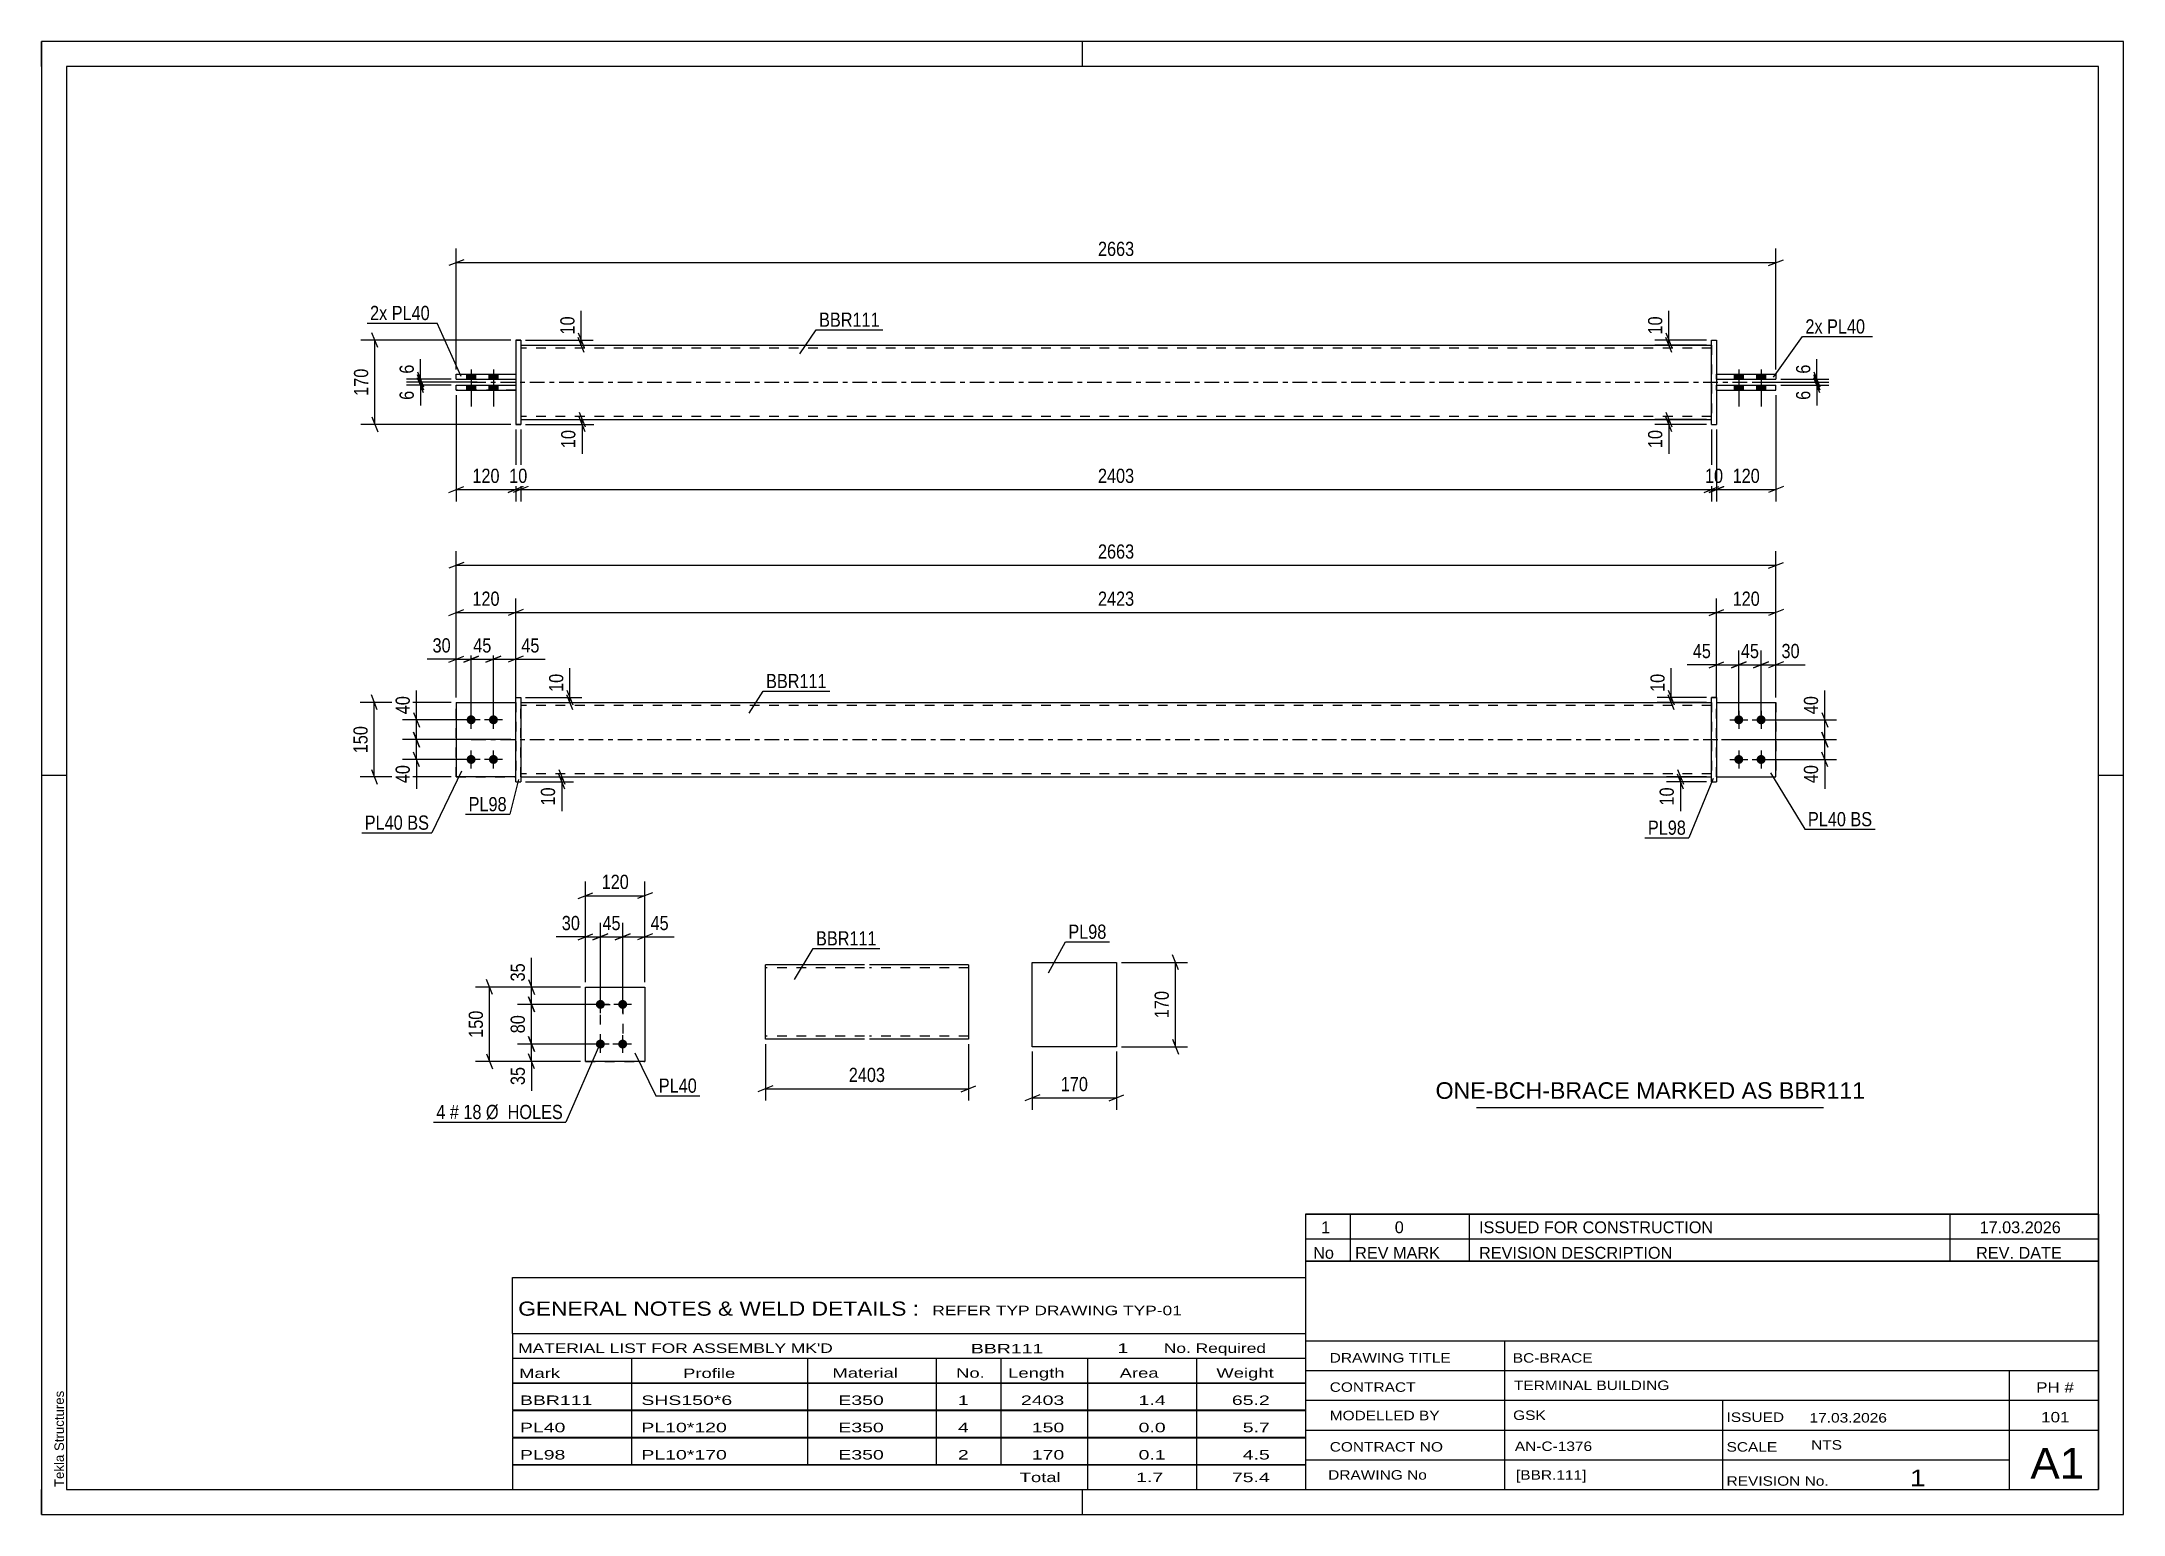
# Paper-space layout 'Layout1' of a CAD drawing. Header units: millimetres. Extents: x 0 to 420, y 0 to 297.
# The model-space entities are those that its viewports show. They can reach past a viewport. Long polylines and large blocks are cut down to what shows.
import ezdxf

# ---------------------------------------------------------------- set-up
doc = ezdxf.new("R2010")
doc.units = ezdxf.units.MM
doc.linetypes.add('DXK_LINE_DOT2', pattern=[3.9198, 1.9599, -1.9599])
doc.linetypes.add('DXK_LINE_DOT3', pattern=[5.9187, 2.979, -0.9799, 0.9799, -0.9799])
doc.layers.add('Viewport layer', color=7, linetype='Continuous', plot=False)
doc.styles.add('Arial', font='ARIAL.TTF', dxfattribs={"height": 0.2})
doc.styles.add('Arial Narrow', font='ARIALN.TTF', dxfattribs={"height": 0.2})

# ---------------------------------------------------------------- blocks, each defined once
blk = doc.blocks.new('Unknown-580605135-1163')
at = {"color": 5, "linetype": 'Continuous'}
for p, q in [((420, 297), (0, 297)), ((0, 297), (0, 0)), ((0, 292), (0, 297)), ((210, 292), (210, 297)), ((420, 0), (420, 297)), ((415, 292), (5, 292)), ((5, 292), (5, 5)), ((415, 5), (415, 292)), ((5, 149), (0, 149)), ((420, 149), (415, 149)), ((0, 0), (0, 5)), ((5, 5), (415, 5)), ((210, 0), (210, 5)), ((0, 0), (420, 0))]:
    blk.add_line(p, q, dxfattribs=at)
at = {"color": 174, "linetype": 'Continuous', "style": 'Arial'}
blk.add_text('Tekla Structures', height=1.9102, rotation=90, dxfattribs=at).set_placement((4.5, 5.5))
blk = doc.blocks.new('Part-580605135-1818 - 1791')
at = {"color": 2, "linetype": 'Continuous'}
for p, q in [((95.65, 164.74), (96.65, 164.74)), ((95.65, 147.74), (95.65, 164.74)), ((96.65, 164.74), (96.65, 164.74)), ((96.65, 164.74), (96.65, 147.74)), ((95.65, 147.74), (96.65, 147.74))]:
    blk.add_line(p, q, dxfattribs=at)
at = {"color": 7, "linetype": 'DXK_LINE_DOT2'}
for p, q in [((95.65, 164.74), (96.65, 164.74)), ((95.65, 147.74), (96.65, 147.74))]:
    blk.add_line(p, q, dxfattribs=at)
blk = doc.blocks.new('Part-580605135-1823 - 1791')
at = {"color": 2, "linetype": 'Continuous'}
for p, q in [((337.91, 163.74), (349.91, 163.74)), ((349.91, 163.74), (349.91, 163.74)), ((349.91, 148.74), (349.91, 163.74)), ((337.91, 148.74), (349.91, 148.74))]:
    blk.add_line(p, q, dxfattribs=at)
at = {"color": 7, "linetype": 'DXK_LINE_DOT2'}
for p, q in [((337.91, 163.74), (349.91, 163.74)), ((337.91, 148.74), (337.91, 163.74)), ((349.91, 163.74), (349.91, 163.74)), ((337.91, 148.74), (337.91, 148.74)), ((337.91, 148.74), (349.91, 148.74))]:
    blk.add_line(p, q, dxfattribs=at)
blk = doc.blocks.new('Part-580605135-1803 - 1791')
at = {"color": 2, "linetype": 'Continuous'}
for p, q in [((337.91, 164.74), (336.91, 164.74)), ((336.91, 147.74), (336.91, 164.74)), ((337.91, 164.74), (337.91, 147.74)), ((336.91, 147.74), (336.91, 147.74)), ((336.91, 147.74), (337.91, 147.74))]:
    blk.add_line(p, q, dxfattribs=at)
at = {"color": 7, "linetype": 'DXK_LINE_DOT2'}
for p, q in [((336.91, 164.74), (336.91, 164.74)), ((336.91, 164.74), (337.91, 164.74)), ((337.91, 164.74), (337.91, 164.74)), ((336.91, 147.74), (337.91, 147.74))]:
    blk.add_line(p, q, dxfattribs=at)
blk = doc.blocks.new('Part-580605135-1808 - 1791')
at = {"color": 2, "linetype": 'Continuous'}
for p, q in [((83.65, 163.74), (95.65, 163.74)), ((83.65, 163.74), (83.65, 148.74)), ((95.65, 148.74), (83.65, 148.74)), ((83.65, 148.74), (83.65, 148.74))]:
    blk.add_line(p, q, dxfattribs=at)
at = {"color": 7, "linetype": 'DXK_LINE_DOT2'}
for p, q in [((83.65, 163.74), (95.65, 163.74)), ((95.65, 163.74), (95.65, 163.74)), ((95.65, 163.74), (95.65, 148.74)), ((83.65, 148.74), (95.65, 148.74))]:
    blk.add_line(p, q, dxfattribs=at)
blk = doc.blocks.new('Part-580605135-1813 - 1791')
at = {"color": 7, "linetype": 'DXK_LINE_DOT2'}
for p, q in [((83.65, 163.74), (95.65, 163.74)), ((83.65, 163.74), (95.65, 163.74)), ((83.65, 148.74), (83.65, 163.74)), ((95.65, 163.74), (95.65, 163.74)), ((95.65, 163.74), (95.65, 148.74)), ((83.65, 148.74), (95.65, 148.74)), ((95.65, 148.74), (83.65, 148.74)), ((83.65, 148.74), (83.65, 148.74))]:
    blk.add_line(p, q, dxfattribs=at)
blk = doc.blocks.new('Part-580605135-1828 - 1791')
at = {"color": 2, "linetype": 'Continuous'}
for p, q in [((96.65, 163.74), (336.91, 163.74)), ((96.65, 148.74), (336.91, 148.74))]:
    blk.add_line(p, q, dxfattribs=at)
at = {"color": 7, "linetype": 'DXK_LINE_DOT2'}
for p, q in [((96.65, 148.74), (96.65, 163.74)), ((336.91, 163.14), (96.65, 163.14)), ((336.91, 163.74), (336.91, 148.74)), ((336.91, 149.34), (96.65, 149.34))]:
    blk.add_line(p, q, dxfattribs=at)
at = {"color": 7, "linetype": 'DXK_LINE_DOT3'}
blk.add_line((86.65, 156.24), (346.91, 156.24), dxfattribs=at)
blk = doc.blocks.new('Bolt-580605135-1834 - 1791')
at = {"linetype": 'Continuous'}
for points in [[(342.41, 161.14), (342.59, 161.12), (342.77, 161.06), (342.94, 160.96), (343.08, 160.84), (343.19, 160.69), (343.26, 160.51), (343.3, 160.33), (343.3, 160.14), (343.26, 159.96), (343.19, 159.79), (343.08, 159.63), (342.94, 159.51), (342.77, 159.41), (342.59, 159.36), (342.41, 159.34), (342.22, 159.36), (342.04, 159.41), (341.88, 159.51), (341.74, 159.63), (341.63, 159.79), (341.55, 159.96), (341.51, 160.14), (341.51, 160.33), (341.55, 160.51), (341.63, 160.69), (341.74, 160.84), (341.88, 160.96), (342.04, 161.06), (342.22, 161.12)], [(346.91, 161.14), (347.09, 161.12), (347.27, 161.06), (347.44, 160.96), (347.58, 160.84), (347.69, 160.69), (347.76, 160.51), (347.8, 160.33), (347.8, 160.14), (347.76, 159.96), (347.69, 159.79), (347.58, 159.63), (347.44, 159.51), (347.27, 159.41), (347.09, 159.36), (346.91, 159.34), (346.72, 159.36), (346.54, 159.41), (346.38, 159.51), (346.24, 159.63), (346.13, 159.79), (346.05, 159.96), (346.01, 160.14), (346.01, 160.33), (346.05, 160.51), (346.13, 160.69), (346.24, 160.84), (346.38, 160.96), (346.54, 161.06), (346.72, 161.12)], [(342.41, 153.14), (342.59, 153.12), (342.77, 153.06), (342.94, 152.96), (343.08, 152.84), (343.19, 152.69), (343.26, 152.51), (343.3, 152.33), (343.3, 152.14), (343.26, 151.96), (343.19, 151.79), (343.08, 151.63), (342.94, 151.51), (342.77, 151.41), (342.59, 151.36), (342.41, 151.34), (342.22, 151.36), (342.04, 151.41), (341.88, 151.51), (341.74, 151.63), (341.63, 151.79), (341.55, 151.96), (341.51, 152.14), (341.51, 152.33), (341.55, 152.51), (341.63, 152.69), (341.74, 152.84), (341.88, 152.96), (342.04, 153.06), (342.22, 153.12)], [(346.91, 153.14), (347.09, 153.12), (347.27, 153.06), (347.44, 152.96), (347.58, 152.84), (347.69, 152.69), (347.76, 152.51), (347.8, 152.33), (347.8, 152.14), (347.76, 151.96), (347.69, 151.79), (347.58, 151.63), (347.44, 151.51), (347.27, 151.41), (347.09, 151.36), (346.91, 151.34), (346.72, 151.36), (346.54, 151.41), (346.38, 151.51), (346.24, 151.63), (346.13, 151.79), (346.05, 151.96), (346.01, 152.14), (346.01, 152.33), (346.05, 152.51), (346.13, 152.69), (346.24, 152.84), (346.38, 152.96), (346.54, 153.06), (346.72, 153.12)]]:
    blk.add_hatch(color=1, dxfattribs=at).paths.add_polyline_path(points)
at = {"color": 1, "linetype": 'Continuous'}
for p, q in [((340.61, 160.24), (344.21, 160.24)), ((342.41, 162.04), (342.41, 158.44)), ((345.11, 160.24), (348.71, 160.24)), ((346.91, 162.04), (346.91, 158.44)), ((340.61, 152.24), (344.21, 152.24)), ((342.41, 154.04), (342.41, 150.44)), ((345.11, 152.24), (348.71, 152.24)), ((346.91, 154.04), (346.91, 150.44))]:
    blk.add_line(p, q, dxfattribs=at)
blk = doc.blocks.new('Part-580605135-1839 - 1791')
at = {"color": 7, "linetype": 'DXK_LINE_DOT2'}
for p, q in [((337.91, 163.74), (349.91, 163.74)), ((337.91, 148.74), (337.91, 163.74)), ((337.91, 163.74), (349.91, 163.74)), ((349.91, 163.74), (349.91, 163.74)), ((349.91, 163.74), (349.91, 148.74)), ((337.91, 148.74), (337.91, 148.74)), ((337.91, 148.74), (349.91, 148.74)), ((337.91, 148.74), (349.91, 148.74))]:
    blk.add_line(p, q, dxfattribs=at)
blk = doc.blocks.new('Bolt-580605135-1840 - 1791')
at = {"linetype": 'Continuous'}
for points in [[(86.65, 161.14), (86.84, 161.12), (87.02, 161.06), (87.18, 160.96), (87.32, 160.84), (87.43, 160.69), (87.51, 160.51), (87.55, 160.33), (87.55, 160.14), (87.51, 159.96), (87.43, 159.79), (87.32, 159.63), (87.18, 159.51), (87.02, 159.41), (86.84, 159.36), (86.65, 159.34), (86.47, 159.36), (86.29, 159.41), (86.12, 159.51), (85.98, 159.63), (85.87, 159.79), (85.8, 159.96), (85.76, 160.14), (85.76, 160.33), (85.8, 160.51), (85.87, 160.69), (85.98, 160.84), (86.12, 160.96), (86.29, 161.06), (86.47, 161.12)], [(91.15, 161.14), (91.34, 161.12), (91.52, 161.06), (91.68, 160.96), (91.82, 160.84), (91.93, 160.69), (92.01, 160.51), (92.05, 160.33), (92.05, 160.14), (92.01, 159.96), (91.93, 159.79), (91.82, 159.63), (91.68, 159.51), (91.52, 159.41), (91.34, 159.36), (91.15, 159.34), (90.97, 159.36), (90.79, 159.41), (90.62, 159.51), (90.48, 159.63), (90.37, 159.79), (90.3, 159.96), (90.26, 160.14), (90.26, 160.33), (90.3, 160.51), (90.37, 160.69), (90.48, 160.84), (90.62, 160.96), (90.79, 161.06), (90.97, 161.12)], [(86.65, 153.14), (86.84, 153.12), (87.02, 153.06), (87.18, 152.96), (87.32, 152.84), (87.43, 152.69), (87.51, 152.51), (87.55, 152.33), (87.55, 152.14), (87.51, 151.96), (87.43, 151.79), (87.32, 151.63), (87.18, 151.51), (87.02, 151.41), (86.84, 151.36), (86.65, 151.34), (86.47, 151.36), (86.29, 151.41), (86.12, 151.51), (85.98, 151.63), (85.87, 151.79), (85.8, 151.96), (85.76, 152.14), (85.76, 152.33), (85.8, 152.51), (85.87, 152.69), (85.98, 152.84), (86.12, 152.96), (86.29, 153.06), (86.47, 153.12)], [(91.15, 153.14), (91.34, 153.12), (91.52, 153.06), (91.68, 152.96), (91.82, 152.84), (91.93, 152.69), (92.01, 152.51), (92.05, 152.33), (92.05, 152.14), (92.01, 151.96), (91.93, 151.79), (91.82, 151.63), (91.68, 151.51), (91.52, 151.41), (91.34, 151.36), (91.15, 151.34), (90.97, 151.36), (90.79, 151.41), (90.62, 151.51), (90.48, 151.63), (90.37, 151.79), (90.3, 151.96), (90.26, 152.14), (90.26, 152.33), (90.3, 152.51), (90.37, 152.69), (90.48, 152.84), (90.62, 152.96), (90.79, 153.06), (90.97, 153.12)]]:
    blk.add_hatch(color=1, dxfattribs=at).paths.add_polyline_path(points)
at = {"color": 1, "linetype": 'Continuous'}
for p, q in [((88.45, 160.24), (84.85, 160.24)), ((86.65, 158.44), (86.65, 162.04)), ((92.95, 160.24), (89.35, 160.24)), ((91.15, 158.44), (91.15, 162.04)), ((88.45, 152.24), (84.85, 152.24)), ((86.65, 150.44), (86.65, 154.04)), ((92.95, 152.24), (89.35, 152.24)), ((91.15, 150.44), (91.15, 154.04))]:
    blk.add_line(p, q, dxfattribs=at)
blk = doc.blocks.new('Bolt-580605135-2132 - 2128')
at = {"linetype": 'Continuous'}
for points in [[(85.75, 228.91), (87.55, 228.91), (87.55, 229.91), (85.75, 229.91)], [(85.75, 228.91), (87.55, 228.91), (87.55, 229.91), (85.75, 229.91)], [(85.75, 226.71), (87.55, 226.71), (87.55, 227.71), (85.75, 227.71)], [(85.75, 226.71), (87.55, 226.71), (87.55, 227.71), (85.75, 227.71)], [(90.25, 228.91), (92.05, 228.91), (92.05, 229.91), (90.25, 229.91)], [(90.25, 228.91), (92.05, 228.91), (92.05, 229.91), (90.25, 229.91)], [(90.25, 226.71), (92.05, 226.71), (92.05, 227.71), (90.25, 227.71)], [(90.25, 226.71), (92.05, 226.71), (92.05, 227.71), (90.25, 227.71)]]:
    blk.add_hatch(color=1, dxfattribs=at).paths.add_polyline_path(points)
at = {"color": 1, "linetype": 'Continuous'}
for p, q in [((85.75, 229.91), (85.75, 228.91)), ((85.75, 229.91), (85.75, 228.91)), ((85.75, 227.71), (85.75, 226.71)), ((85.75, 227.71), (85.75, 226.71)), ((86.65, 230.91), (86.65, 223.41)), ((86.65, 230.91), (86.65, 223.41)), ((87.55, 229.91), (87.55, 228.91)), ((87.55, 229.91), (87.55, 228.91)), ((87.55, 227.71), (87.55, 226.71)), ((87.55, 227.71), (87.55, 226.71)), ((90.25, 229.91), (90.25, 228.91)), ((90.25, 229.91), (90.25, 228.91)), ((90.25, 227.71), (90.25, 226.71)), ((90.25, 227.71), (90.25, 226.71)), ((91.15, 230.91), (91.15, 223.41)), ((91.15, 230.91), (91.15, 223.41)), ((92.05, 229.91), (92.05, 228.91)), ((92.05, 229.91), (92.05, 228.91)), ((92.05, 227.71), (92.05, 226.71)), ((92.05, 227.71), (92.05, 226.71))]:
    blk.add_line(p, q, dxfattribs=at)
blk = doc.blocks.new('Part-580605135-2138 - 2128')
at = {"color": 2, "linetype": 'Continuous'}
for p, q in [((96.65, 235.81), (336.91, 235.81)), ((96.65, 220.81), (336.91, 220.81))]:
    blk.add_line(p, q, dxfattribs=at)
at = {"color": 7, "linetype": 'DXK_LINE_DOT2'}
for p, q in [((96.65, 235.81), (96.65, 220.81)), ((336.91, 235.21), (96.65, 235.21)), ((336.91, 235.81), (336.91, 220.81)), ((336.91, 221.41), (96.65, 221.41))]:
    blk.add_line(p, q, dxfattribs=at)
at = {"color": 7, "linetype": 'DXK_LINE_DOT3'}
blk.add_line((86.65, 228.31), (346.91, 228.31), dxfattribs=at)
blk = doc.blocks.new('Part-580605135-2139 - 2128')
at = {"color": 2, "linetype": 'Continuous'}
for p, q in [((336.91, 236.81), (336.91, 236.81)), ((336.91, 219.81), (336.91, 236.81)), ((336.91, 236.81), (337.91, 236.81)), ((337.91, 236.81), (337.91, 236.81)), ((337.91, 236.81), (337.91, 219.81)), ((336.91, 219.81), (337.91, 219.81)), ((336.91, 219.81), (336.91, 219.81)), ((337.91, 219.81), (337.91, 219.81))]:
    blk.add_line(p, q, dxfattribs=at)
at = {"color": 7, "linetype": 'DXK_LINE_DOT2'}
for p, q in [((336.91, 236.81), (336.91, 236.81)), ((336.91, 236.81), (337.91, 236.81)), ((336.91, 219.81), (337.91, 219.81))]:
    blk.add_line(p, q, dxfattribs=at)
blk = doc.blocks.new('Bolt-580605135-2133 - 2128')
at = {"linetype": 'Continuous'}
for points in [[(343.31, 229.91), (341.51, 229.91), (341.51, 228.91), (343.31, 228.91)], [(343.31, 229.91), (341.51, 229.91), (341.51, 228.91), (343.31, 228.91)], [(343.31, 227.71), (341.51, 227.71), (341.51, 226.71), (343.31, 226.71)], [(343.31, 227.71), (341.51, 227.71), (341.51, 226.71), (343.31, 226.71)], [(347.81, 229.91), (346.01, 229.91), (346.01, 228.91), (347.81, 228.91)], [(347.81, 229.91), (346.01, 229.91), (346.01, 228.91), (347.81, 228.91)], [(347.81, 227.71), (346.01, 227.71), (346.01, 226.71), (347.81, 226.71)], [(347.81, 227.71), (346.01, 227.71), (346.01, 226.71), (347.81, 226.71)]]:
    blk.add_hatch(color=1, dxfattribs=at).paths.add_polyline_path(points)
at = {"color": 1, "linetype": 'Continuous'}
for p, q in [((341.51, 229.91), (341.51, 228.91)), ((341.51, 229.91), (341.51, 228.91)), ((341.51, 227.71), (341.51, 226.71)), ((341.51, 227.71), (341.51, 226.71)), ((342.41, 230.91), (342.41, 223.41)), ((342.41, 230.91), (342.41, 223.41)), ((343.31, 229.91), (343.31, 228.91)), ((343.31, 229.91), (343.31, 228.91)), ((343.31, 227.71), (343.31, 226.71)), ((343.31, 227.71), (343.31, 226.71)), ((346.01, 229.91), (346.01, 228.91)), ((346.01, 229.91), (346.01, 228.91)), ((346.01, 227.71), (346.01, 226.71)), ((346.01, 227.71), (346.01, 226.71)), ((346.91, 230.91), (346.91, 223.41)), ((346.91, 230.91), (346.91, 223.41)), ((347.81, 229.91), (347.81, 228.91)), ((347.81, 229.91), (347.81, 228.91)), ((347.81, 227.71), (347.81, 226.71)), ((347.81, 227.71), (347.81, 226.71))]:
    blk.add_line(p, q, dxfattribs=at)
blk = doc.blocks.new('Part-580605135-2144 - 2128')
at = {"color": 2, "linetype": 'Continuous'}
for p, q in [((83.65, 227.71), (95.65, 227.71)), ((83.65, 226.71), (83.65, 227.71)), ((83.65, 226.71), (95.65, 226.71)), ((83.65, 226.71), (83.65, 226.71))]:
    blk.add_line(p, q, dxfattribs=at)
at = {"color": 7, "linetype": 'DXK_LINE_DOT2'}
for p, q in [((83.65, 227.71), (95.65, 227.71)), ((95.65, 227.71), (95.65, 226.71)), ((95.65, 226.71), (83.65, 226.71))]:
    blk.add_line(p, q, dxfattribs=at)
blk = doc.blocks.new('Part-580605135-2149 - 2128')
at = {"color": 2, "linetype": 'Continuous'}
for p, q in [((83.65, 229.91), (95.65, 229.91)), ((83.65, 228.91), (83.65, 229.91)), ((83.65, 228.91), (95.65, 228.91)), ((83.65, 228.91), (83.65, 228.91))]:
    blk.add_line(p, q, dxfattribs=at)
at = {"color": 7, "linetype": 'DXK_LINE_DOT2'}
for p, q in [((83.65, 229.91), (95.65, 229.91)), ((83.65, 229.91), (83.65, 229.91)), ((83.65, 228.91), (95.65, 228.91)), ((95.65, 229.91), (95.65, 228.91))]:
    blk.add_line(p, q, dxfattribs=at)
blk = doc.blocks.new('Part-580605135-2150 - 2128')
at = {"color": 2, "linetype": 'Continuous'}
for p, q in [((95.65, 236.81), (96.65, 236.81)), ((95.65, 236.81), (95.65, 219.81)), ((96.65, 236.81), (96.65, 236.81)), ((96.65, 236.81), (96.65, 219.81)), ((96.65, 219.81), (95.65, 219.81)), ((95.65, 219.81), (95.65, 219.81))]:
    blk.add_line(p, q, dxfattribs=at)
at = {"color": 7, "linetype": 'DXK_LINE_DOT2'}
for p, q in [((96.65, 236.81), (95.65, 236.81)), ((96.65, 236.81), (96.65, 236.81)), ((95.65, 219.81), (96.65, 219.81))]:
    blk.add_line(p, q, dxfattribs=at)
blk = doc.blocks.new('Part-580605135-2155 - 2128')
at = {"color": 2, "linetype": 'Continuous'}
for p, q in [((337.91, 229.91), (349.91, 229.91)), ((337.91, 228.91), (349.91, 228.91)), ((349.91, 229.91), (349.91, 228.91))]:
    blk.add_line(p, q, dxfattribs=at)
at = {"color": 7, "linetype": 'DXK_LINE_DOT2'}
for p, q in [((337.91, 228.91), (337.91, 229.91)), ((337.91, 229.91), (349.91, 229.91)), ((337.91, 228.91), (349.91, 228.91)), ((349.91, 229.91), (349.91, 229.91))]:
    blk.add_line(p, q, dxfattribs=at)
blk = doc.blocks.new('Part-580605135-2160 - 2128')
at = {"color": 2, "linetype": 'Continuous'}
for p, q in [((337.91, 227.71), (349.91, 227.71)), ((349.91, 226.71), (349.91, 227.71)), ((337.91, 226.71), (349.91, 226.71))]:
    blk.add_line(p, q, dxfattribs=at)
at = {"color": 7, "linetype": 'DXK_LINE_DOT2'}
for p, q in [((337.91, 226.71), (337.91, 227.71)), ((337.91, 227.71), (349.91, 227.71)), ((337.91, 226.71), (349.91, 226.71))]:
    blk.add_line(p, q, dxfattribs=at)
blk = doc.blocks.new('Bolt-580605135-1444 - 1410')
at = {"linetype": 'Continuous'}
for points in [[(112.73, 101.95), (112.54, 101.97), (112.36, 102.02), (112.2, 102.12), (112.06, 102.24), (111.95, 102.4), (111.87, 102.57), (111.83, 102.75), (111.83, 102.94), (111.87, 103.12), (111.95, 103.3), (112.06, 103.45), (112.2, 103.57), (112.36, 103.67), (112.54, 103.73), (112.73, 103.75), (112.92, 103.73), (113.09, 103.67), (113.26, 103.57), (113.4, 103.45), (113.51, 103.3), (113.58, 103.12), (113.62, 102.94), (113.62, 102.75), (113.58, 102.57), (113.51, 102.4), (113.4, 102.24), (113.26, 102.12), (113.09, 102.02), (112.92, 101.97)], [(117.23, 101.95), (117.04, 101.97), (116.86, 102.02), (116.7, 102.12), (116.56, 102.24), (116.45, 102.4), (116.37, 102.57), (116.33, 102.75), (116.33, 102.94), (116.37, 103.12), (116.45, 103.3), (116.56, 103.45), (116.7, 103.57), (116.86, 103.67), (117.04, 103.73), (117.23, 103.75), (117.42, 103.73), (117.59, 103.67), (117.76, 103.57), (117.9, 103.45), (118.01, 103.3), (118.08, 103.12), (118.12, 102.94), (118.12, 102.75), (118.08, 102.57), (118.01, 102.4), (117.9, 102.24), (117.76, 102.12), (117.59, 102.02), (117.42, 101.97)], [(112.73, 93.95), (112.54, 93.97), (112.36, 94.02), (112.2, 94.12), (112.06, 94.24), (111.95, 94.4), (111.87, 94.57), (111.83, 94.75), (111.83, 94.94), (111.87, 95.12), (111.95, 95.3), (112.06, 95.45), (112.2, 95.57), (112.36, 95.67), (112.54, 95.73), (112.73, 95.75), (112.92, 95.73), (113.09, 95.67), (113.26, 95.57), (113.4, 95.45), (113.51, 95.3), (113.58, 95.12), (113.62, 94.94), (113.62, 94.75), (113.58, 94.57), (113.51, 94.4), (113.4, 94.24), (113.26, 94.12), (113.09, 94.02), (112.92, 93.97)], [(117.23, 93.95), (117.04, 93.97), (116.86, 94.02), (116.7, 94.12), (116.56, 94.24), (116.45, 94.4), (116.37, 94.57), (116.33, 94.75), (116.33, 94.94), (116.37, 95.12), (116.45, 95.3), (116.56, 95.45), (116.7, 95.57), (116.86, 95.67), (117.04, 95.73), (117.23, 95.75), (117.42, 95.73), (117.59, 95.67), (117.76, 95.57), (117.9, 95.45), (118.01, 95.3), (118.08, 95.12), (118.12, 94.94), (118.12, 94.75), (118.08, 94.57), (118.01, 94.4), (117.9, 94.24), (117.76, 94.12), (117.59, 94.02), (117.42, 93.97)]]:
    blk.add_hatch(color=1, dxfattribs=at).paths.add_polyline_path(points)
at = {"color": 1, "linetype": 'Continuous'}
for p, q in [((114.53, 102.85), (110.93, 102.85)), ((112.73, 101.05), (112.73, 104.65)), ((119.03, 102.85), (115.43, 102.85)), ((117.23, 101.05), (117.23, 104.65)), ((112.73, 93.05), (112.73, 96.65)), ((117.23, 93.05), (117.23, 96.65)), ((114.53, 94.85), (110.93, 94.85)), ((119.03, 94.85), (115.43, 94.85))]:
    blk.add_line(p, q, dxfattribs=at)
blk = doc.blocks.new('Part-580605135-1459 - 1410')
at = {"color": 2, "linetype": 'Continuous'}
for p, q in [((109.73, 106.35), (121.73, 106.35)), ((109.73, 91.35), (109.73, 106.35)), ((121.73, 106.35), (121.73, 106.35)), ((121.73, 106.35), (121.73, 91.35)), ((121.73, 91.35), (109.73, 91.35)), ((109.73, 91.35), (109.73, 91.35))]:
    blk.add_line(p, q, dxfattribs=at)
at = {"color": 7, "linetype": 'DXK_LINE_DOT2'}
for p, q in [((109.73, 106.35), (121.73, 106.35)), ((109.73, 91.35), (121.73, 91.35)), ((109.73, 91.35), (109.73, 91.35))]:
    blk.add_line(p, q, dxfattribs=at)
blk = doc.blocks.new('Part-580605135-1390 - 1374')
at = {"color": 2, "linetype": 'Continuous'}
for p, q in [((199.86, 94.31), (199.86, 111.31)), ((199.86, 111.31), (216.86, 111.31)), ((216.86, 111.31), (216.86, 94.31)), ((216.86, 94.31), (199.86, 94.31))]:
    blk.add_line(p, q, dxfattribs=at)
blk = doc.blocks.new('Part-580605135-1275 - 1255')
at = {"color": 2, "linetype": 'Continuous'}
for p, q in [((166.01, 110.84), (146.01, 110.84)), ((146.01, 95.93), (146.01, 110.84)), ((187.01, 110.84), (167.01, 110.84)), ((187.01, 110.84), (187.01, 110.75)), ((187.01, 110.75), (187.01, 109.64)), ((187.01, 109.64), (187.01, 95.84)), ((146.01, 95.84), (146.01, 95.93)), ((166.01, 95.84), (146.01, 95.84)), ((187.01, 95.84), (167.01, 95.84))]:
    blk.add_line(p, q, dxfattribs=at)
at = {"color": 7, "linetype": 'DXK_LINE_DOT2'}
for p, q in [((166.01, 110.24), (146.01, 110.24)), ((187.01, 110.24), (167.01, 110.24)), ((187.01, 110.49), (187.01, 109.64)), ((146.01, 96.44), (146.01, 96.49)), ((166.01, 96.44), (146.01, 96.44)), ((146.01, 95.84), (146.01, 95.84)), ((187.01, 96.44), (167.01, 96.44)), ((187.01, 96.49), (187.01, 96.58)), ((187.01, 96.44), (187.01, 96.49)), ((187.01, 96.44), (187.01, 96.49))]:
    blk.add_line(p, q, dxfattribs=at)
blk = doc.blocks.new('Rectangle-580605135-1568 - 1410')
at = {"color": 1, "linetype": 'DXK_LINE_DOT2'}
blk.add_lwpolyline([(112.73, 102.85), (117.23, 102.85), (117.23, 94.85), (112.73, 94.85), (112.73, 102.85)], close=True, dxfattribs=at)
blk = doc.blocks.new('StraightDimension-580605135-2071 - 1791')
at = {"color": 7, "linetype": 'Continuous'}
for p, q in [((97.65, 148.74), (107.33, 148.74)), ((97.65, 147.74), (107.33, 147.74)), ((104.33, 150.24), (105.53, 147.24)), ((105.53, 146.24), (104.33, 149.24)), ((104.93, 147.74), (104.93, 148.74))]:
    blk.add_line(p, q, dxfattribs=at)
at = {"color": 0}
blk.add_wipeout([(104.18, 147.21), (99.98, 147.21), (99.98, 142.35), (104.18, 142.35)], dxfattribs=at)
at = {"color": 7, "linetype": 'Continuous'}
blk.add_line((104.93, 147.74), (104.93, 141.83), dxfattribs=at)
blk.add_line((104.93, 147.74), (104.93, 141.83), dxfattribs=at)
at = {"color": 3, "style": 'Arial Narrow'}
blk.add_text('10', height=2.863, rotation=90.0002, dxfattribs=at).set_placement((103.58, 142.95))
blk = doc.blocks.new('StraightDimension-580605135-1926 - 1791')
at = {"color": 7, "linetype": 'Continuous'}
for p, q in [((338.91, 156.24), (362.15, 156.24)), ((359.15, 157.74), (360.35, 154.74)), ((359.75, 152.24), (359.75, 156.24)), ((347.91, 152.24), (362.15, 152.24)), ((360.35, 150.74), (359.15, 153.74))]:
    blk.add_line(p, q, dxfattribs=at)
at = {"color": 0}
blk.add_wipeout([(359, 151.71), (354.8, 151.71), (354.8, 146.85), (359, 146.85)], dxfattribs=at)
at = {"color": 7, "linetype": 'Continuous'}
blk.add_line((359.75, 152.24), (359.75, 146.33), dxfattribs=at)
blk.add_line((359.75, 152.24), (359.75, 146.33), dxfattribs=at)
at = {"color": 3, "style": 'Arial Narrow'}
blk.add_text('40', height=2.863, rotation=90.0002, dxfattribs=at).set_placement((358.4, 147.45))
blk = doc.blocks.new('StraightDimension-580605135-2015 - 1791')
at = {"color": 7, "linetype": 'Continuous'}
for p, q in [((89.65, 171.86), (92.65, 173.06)), ((91.15, 161.24), (91.15, 175.31)), ((91.15, 172.46), (95.65, 172.46)), ((97.15, 173.06), (94.15, 171.86)), ((95.65, 164.74), (95.65, 175.31))]:
    blk.add_line(p, q, dxfattribs=at)
at = {"color": 0}
blk.add_wipeout([(101.03, 173.21), (101.03, 177.41), (96.18, 177.41), (96.18, 173.21)], dxfattribs=at)
at = {"color": 7, "linetype": 'Continuous'}
blk.add_line((95.65, 172.46), (101.56, 172.46), dxfattribs=at)
blk.add_line((95.65, 172.46), (101.56, 172.46), dxfattribs=at)
at = {"color": 3, "style": 'Arial Narrow'}
blk.add_text('45', height=2.863, dxfattribs=at).set_placement((96.78, 173.81))
blk = doc.blocks.new('StraightDimension-580605135-1951 - 1791')
at = {"color": 7, "linetype": 'Continuous'}
for p, q in [((97.15, 182.48), (94.15, 181.28)), ((95.65, 157.24), (95.65, 184.73)), ((95.65, 181.88), (337.91, 181.88)), ((336.41, 181.28), (339.41, 182.48)), ((337.91, 164.74), (337.91, 184.73))]:
    blk.add_line(p, q, dxfattribs=at)
at = {"color": 0}
blk.add_wipeout([(221.04, 182.63), (221.04, 186.83), (212.52, 186.83), (212.52, 182.63)], dxfattribs=at)
at = {"color": 3, "style": 'Arial Narrow'}
blk.add_text('2423', height=2.863, dxfattribs=at).set_placement((213.12, 183.23))
blk = doc.blocks.new('StraightDimension-580605135-1867 - 1791')
at = {"color": 7, "linetype": 'Continuous'}
for p, q in [((342.41, 161.24), (342.41, 174.18)), ((346.91, 161.24), (346.91, 174.18)), ((340.91, 170.73), (343.91, 171.93)), ((342.41, 171.33), (346.91, 171.33)), ((348.41, 171.93), (345.41, 170.73))]:
    blk.add_line(p, q, dxfattribs=at)
at = {"color": 0}
blk.add_wipeout([(347.09, 172.08), (347.09, 176.28), (342.23, 176.28), (342.23, 172.08)], dxfattribs=at)
at = {"color": 3, "style": 'Arial Narrow'}
blk.add_text('45', height=2.863, dxfattribs=at).set_placement((342.83, 172.68))
blk = doc.blocks.new('StraightDimension-580605135-1936 - 1791')
at = {"color": 7, "linetype": 'Continuous'}
for p, q in [((82.15, 181.28), (85.15, 182.48)), ((83.65, 164.74), (83.65, 184.73)), ((83.65, 181.88), (95.65, 181.88)), ((97.15, 182.48), (94.15, 181.28)), ((95.65, 157.24), (95.65, 184.73))]:
    blk.add_line(p, q, dxfattribs=at)
at = {"color": 0}
blk.add_wipeout([(93, 182.63), (93, 186.83), (86.31, 186.83), (86.31, 182.63)], dxfattribs=at)
at = {"color": 3, "style": 'Arial Narrow'}
blk.add_text('120', height=2.863, dxfattribs=at).set_placement((86.91, 183.23))
blk = doc.blocks.new('StraightDimension-580605135-1897 - 1791')
at = {"color": 7, "linetype": 'Continuous'}
for p, q in [((83.65, 164.74), (83.65, 194.24)), ((349.91, 164.74), (349.91, 194.24)), ((85.15, 191.99), (82.15, 190.79)), ((83.65, 191.39), (349.91, 191.39)), ((348.41, 190.79), (351.41, 191.99))]:
    blk.add_line(p, q, dxfattribs=at)
at = {"color": 0}
blk.add_wipeout([(221.04, 192.14), (221.04, 196.34), (212.52, 196.34), (212.52, 192.14)], dxfattribs=at)
at = {"color": 3, "style": 'Arial Narrow'}
blk.add_text('2663', height=2.863, dxfattribs=at).set_placement((213.12, 192.74))
blk = doc.blocks.new('StraightDimension-580605135-2032 - 1791')
at = {"color": 7, "linetype": 'Continuous'}
for p, q in [((67.72, 162.24), (66.52, 165.24)), ((82.65, 163.74), (64.27, 163.74)), ((67.12, 148.74), (67.12, 163.74)), ((82.65, 148.74), (64.27, 148.74)), ((66.52, 150.24), (67.72, 147.24))]:
    blk.add_line(p, q, dxfattribs=at)
at = {"color": 0}
blk.add_wipeout([(66.37, 159.58), (62.17, 159.58), (62.17, 152.89), (66.37, 152.89)], dxfattribs=at)
at = {"color": 3, "style": 'Arial Narrow'}
blk.add_text('150', height=2.863, rotation=90.0002, dxfattribs=at).set_placement((65.77, 153.49))
blk = doc.blocks.new('StraightDimension-580605135-1842 - 1791')
at = {"color": 7, "linetype": 'Continuous'}
for p, q in [((97.65, 164.74), (108.99, 164.74)), ((105.99, 166.24), (107.19, 163.24)), ((107.19, 162.24), (105.99, 165.24)), ((106.59, 163.74), (106.59, 164.74)), ((97.65, 163.74), (108.99, 163.74))]:
    blk.add_line(p, q, dxfattribs=at)
at = {"color": 0}
blk.add_wipeout([(105.84, 170.12), (101.64, 170.12), (101.64, 165.26), (105.84, 165.26)], dxfattribs=at)
at = {"color": 7, "linetype": 'Continuous'}
blk.add_line((106.59, 164.74), (106.59, 170.64), dxfattribs=at)
blk.add_line((106.59, 164.74), (106.59, 170.64), dxfattribs=at)
at = {"color": 3, "style": 'Arial Narrow'}
blk.add_text('10', height=2.863, rotation=90.0002, dxfattribs=at).set_placement((105.24, 165.86))
blk = doc.blocks.new('StraightDimension-580605135-1851 - 1791')
at = {"color": 7, "linetype": 'Continuous'}
for p, q in [((337.91, 164.74), (337.91, 174.18)), ((342.41, 161.24), (342.41, 174.18)), ((336.41, 170.73), (339.41, 171.93)), ((337.91, 171.33), (342.41, 171.33)), ((343.91, 171.93), (340.91, 170.73))]:
    blk.add_line(p, q, dxfattribs=at)
at = {"color": 0}
blk.add_wipeout([(337.38, 172.08), (337.38, 176.28), (332.53, 176.28), (332.53, 172.08)], dxfattribs=at)
at = {"color": 7, "linetype": 'Continuous'}
blk.add_line((337.91, 171.33), (332, 171.33), dxfattribs=at)
blk.add_line((337.91, 171.33), (332, 171.33), dxfattribs=at)
at = {"color": 3, "style": 'Arial Narrow'}
blk.add_text('45', height=2.863, dxfattribs=at).set_placement((333.13, 172.68))
blk = doc.blocks.new('StraightDimension-580605135-1880 - 1791')
at = {"color": 7, "linetype": 'Continuous'}
for p, q in [((346.91, 161.24), (346.91, 174.18)), ((349.91, 164.74), (349.91, 174.18)), ((345.41, 170.73), (348.41, 171.93)), ((346.91, 171.33), (349.91, 171.33)), ((351.41, 171.93), (348.41, 170.73))]:
    blk.add_line(p, q, dxfattribs=at)
at = {"color": 0}
blk.add_wipeout([(355.29, 172.08), (355.29, 176.28), (350.43, 176.28), (350.43, 172.08)], dxfattribs=at)
at = {"color": 7, "linetype": 'Continuous'}
blk.add_line((349.91, 171.33), (355.81, 171.33), dxfattribs=at)
blk.add_line((349.91, 171.33), (355.81, 171.33), dxfattribs=at)
at = {"color": 3, "style": 'Arial Narrow'}
blk.add_text('30', height=2.863, dxfattribs=at).set_placement((351.03, 172.68))
blk = doc.blocks.new('StraightDimension-580605135-1917 - 1791')
at = {"color": 7, "linetype": 'Continuous'}
for p, q in [((347.91, 160.24), (362.15, 160.24)), ((359.15, 161.74), (360.35, 158.74)), ((359.75, 156.24), (359.75, 160.24)), ((338.91, 156.24), (362.15, 156.24)), ((360.35, 154.74), (359.15, 157.74))]:
    blk.add_line(p, q, dxfattribs=at)
at = {"color": 0}
blk.add_wipeout([(359, 165.62), (354.8, 165.62), (354.8, 160.76), (359, 160.76)], dxfattribs=at)
at = {"color": 7, "linetype": 'Continuous'}
blk.add_line((359.75, 160.24), (359.75, 166.14), dxfattribs=at)
blk.add_line((359.75, 160.24), (359.75, 166.14), dxfattribs=at)
at = {"color": 3, "style": 'Arial Narrow'}
blk.add_text('40', height=2.863, rotation=90.0002, dxfattribs=at).set_placement((358.4, 161.36))
blk = doc.blocks.new('StraightDimension-580605135-1966 - 1791')
at = {"color": 7, "linetype": 'Continuous'}
for p, q in [((336.41, 181.28), (339.41, 182.48)), ((337.91, 164.74), (337.91, 184.73)), ((337.91, 181.88), (349.91, 181.88)), ((351.41, 182.48), (348.41, 181.28)), ((349.91, 164.74), (349.91, 184.73))]:
    blk.add_line(p, q, dxfattribs=at)
at = {"color": 0}
blk.add_wipeout([(347.25, 182.63), (347.25, 186.83), (340.57, 186.83), (340.57, 182.63)], dxfattribs=at)
at = {"color": 3, "style": 'Arial Narrow'}
blk.add_text('120', height=2.863, dxfattribs=at).set_placement((341.17, 183.23))
blk = doc.blocks.new('StraightDimension-580605135-1986 - 1791')
at = {"color": 7, "linetype": 'Continuous'}
for p, q in [((82.15, 171.86), (85.15, 173.06)), ((83.65, 164.74), (83.65, 175.31)), ((83.65, 172.46), (86.65, 172.46)), ((88.15, 173.06), (85.15, 171.86)), ((86.65, 161.24), (86.65, 175.31))]:
    blk.add_line(p, q, dxfattribs=at)
at = {"color": 0}
blk.add_wipeout([(83.13, 173.21), (83.13, 177.41), (78.27, 177.41), (78.27, 173.21)], dxfattribs=at)
at = {"color": 7, "linetype": 'Continuous'}
blk.add_line((83.65, 172.46), (77.75, 172.46), dxfattribs=at)
blk.add_line((83.65, 172.46), (77.75, 172.46), dxfattribs=at)
at = {"color": 3, "style": 'Arial Narrow'}
blk.add_text('30', height=2.863, dxfattribs=at).set_placement((78.87, 173.81))
blk = doc.blocks.new('StraightDimension-580605135-2002 - 1791')
at = {"color": 7, "linetype": 'Continuous'}
for p, q in [((85.15, 171.86), (88.15, 173.06)), ((86.65, 161.24), (86.65, 175.31)), ((86.65, 172.46), (91.15, 172.46)), ((92.65, 173.06), (89.65, 171.86)), ((91.15, 161.24), (91.15, 175.31))]:
    blk.add_line(p, q, dxfattribs=at)
at = {"color": 0}
blk.add_wipeout([(91.33, 173.21), (91.33, 177.41), (86.48, 177.41), (86.48, 173.21)], dxfattribs=at)
at = {"color": 3, "style": 'Arial Narrow'}
blk.add_text('45', height=2.863, dxfattribs=at).set_placement((87.08, 173.81))
blk = doc.blocks.new('StraightDimension-580605135-2052 - 1791')
at = {"color": 7, "linetype": 'Continuous'}
for p, q in [((94.65, 156.24), (72.78, 156.24)), ((75.03, 157.74), (76.23, 154.74)), ((75.63, 152.24), (75.63, 156.24)), ((85.65, 152.24), (72.78, 152.24)), ((76.23, 150.74), (75.03, 153.74))]:
    blk.add_line(p, q, dxfattribs=at)
at = {"color": 0}
blk.add_wipeout([(74.88, 151.71), (70.68, 151.71), (70.68, 146.85), (74.88, 146.85)], dxfattribs=at)
at = {"color": 7, "linetype": 'Continuous'}
blk.add_line((75.63, 152.24), (75.63, 146.33), dxfattribs=at)
blk.add_line((75.63, 152.24), (75.63, 146.33), dxfattribs=at)
at = {"color": 3, "style": 'Arial Narrow'}
blk.add_text('40', height=2.863, rotation=90.0002, dxfattribs=at).set_placement((74.28, 147.45))
blk = doc.blocks.new('StraightDimension-580605135-2061 - 1791')
at = {"color": 7, "linetype": 'Continuous'}
for p, q in [((85.65, 160.24), (72.78, 160.24)), ((75.03, 161.74), (76.23, 158.74)), ((75.63, 156.24), (75.63, 160.24)), ((94.65, 156.24), (72.78, 156.24)), ((76.23, 154.74), (75.03, 157.74))]:
    blk.add_line(p, q, dxfattribs=at)
at = {"color": 0}
blk.add_wipeout([(74.88, 165.62), (70.68, 165.62), (70.68, 160.76), (74.88, 160.76)], dxfattribs=at)
at = {"color": 7, "linetype": 'Continuous'}
blk.add_line((75.63, 160.24), (75.63, 166.14), dxfattribs=at)
blk.add_line((75.63, 160.24), (75.63, 166.14), dxfattribs=at)
at = {"color": 3, "style": 'Arial Narrow'}
blk.add_text('40', height=2.863, rotation=90.0002, dxfattribs=at).set_placement((74.28, 161.36))
blk = doc.blocks.new('StraightDimension-580605135-2080 - 1791')
at = {"color": 7, "linetype": 'Continuous'}
for p, q in [((335.91, 148.74), (327.8, 148.74)), ((335.91, 147.74), (327.8, 147.74)), ((330.05, 150.24), (331.25, 147.24)), ((331.25, 146.24), (330.05, 149.24)), ((330.65, 147.74), (330.65, 148.74))]:
    blk.add_line(p, q, dxfattribs=at)
at = {"color": 0}
blk.add_wipeout([(329.9, 147.21), (325.7, 147.21), (325.7, 142.35), (329.9, 142.35)], dxfattribs=at)
at = {"color": 7, "linetype": 'Continuous'}
blk.add_line((330.65, 147.74), (330.65, 141.83), dxfattribs=at)
blk.add_line((330.65, 147.74), (330.65, 141.83), dxfattribs=at)
at = {"color": 3, "style": 'Arial Narrow'}
blk.add_text('10', height=2.863, rotation=90.0002, dxfattribs=at).set_placement((329.3, 142.95))
blk = doc.blocks.new('StraightDimension-580605135-2089 - 1791')
at = {"color": 7, "linetype": 'Continuous'}
for p, q in [((335.91, 164.74), (325.94, 164.74)), ((328.19, 166.24), (329.39, 163.24)), ((329.39, 162.24), (328.19, 165.24)), ((328.79, 163.74), (328.79, 164.74)), ((335.91, 163.74), (325.94, 163.74))]:
    blk.add_line(p, q, dxfattribs=at)
at = {"color": 0}
blk.add_wipeout([(328.04, 170.12), (323.84, 170.12), (323.84, 165.26), (328.04, 165.26)], dxfattribs=at)
at = {"color": 7, "linetype": 'Continuous'}
blk.add_line((328.79, 164.74), (328.79, 170.64), dxfattribs=at)
blk.add_line((328.79, 164.74), (328.79, 170.64), dxfattribs=at)
at = {"color": 3, "style": 'Arial Narrow'}
blk.add_text('10', height=2.863, rotation=90.0002, dxfattribs=at).set_placement((327.44, 165.86))
blk = doc.blocks.new('StraightDimension-580605135-2196 - 2128')
at = {"color": 7, "linetype": 'Continuous'}
for p, q in [((96.65, 218.81), (96.65, 204.26)), ((336.91, 218.81), (336.91, 204.26)), ((98.15, 207.26), (95.15, 206.06)), ((96.65, 206.66), (336.91, 206.66)), ((335.41, 206.06), (338.41, 207.26))]:
    blk.add_line(p, q, dxfattribs=at)
at = {"color": 0}
blk.add_wipeout([(221.04, 207.41), (221.04, 211.61), (212.52, 211.61), (212.52, 207.41)], dxfattribs=at)
at = {"color": 3, "style": 'Arial Narrow'}
blk.add_text('2403', height=2.863, dxfattribs=at).set_placement((213.12, 208.01))
blk = doc.blocks.new('StraightDimension-580605135-2213 - 2128')
at = {"color": 7, "linetype": 'Continuous'}
for p, q in [((83.65, 225.71), (83.65, 204.26)), ((95.65, 218.81), (95.65, 204.26)), ((82.15, 206.06), (85.15, 207.26)), ((83.65, 206.66), (95.65, 206.66)), ((97.15, 207.26), (94.15, 206.06))]:
    blk.add_line(p, q, dxfattribs=at)
at = {"color": 0}
blk.add_wipeout([(93, 207.41), (93, 211.61), (86.31, 211.61), (86.31, 207.41)], dxfattribs=at)
at = {"color": 3, "style": 'Arial Narrow'}
blk.add_text('120', height=2.863, dxfattribs=at).set_placement((86.91, 208.01))
blk = doc.blocks.new('StraightDimension-580605135-2162 - 2128')
at = {"color": 7, "linetype": 'Continuous'}
for p, q in [((97.65, 220.81), (111.43, 220.81)), ((97.65, 219.81), (111.43, 219.81)), ((108.43, 222.31), (109.63, 219.31)), ((109.63, 218.31), (108.43, 221.31)), ((109.03, 219.81), (109.03, 220.81))]:
    blk.add_line(p, q, dxfattribs=at)
at = {"color": 0}
blk.add_wipeout([(108.28, 219.29), (104.08, 219.29), (104.08, 214.43), (108.28, 214.43)], dxfattribs=at)
at = {"color": 7, "linetype": 'Continuous'}
blk.add_line((109.03, 219.81), (109.03, 213.9), dxfattribs=at)
blk.add_line((109.03, 219.81), (109.03, 213.9), dxfattribs=at)
at = {"color": 3, "style": 'Arial Narrow'}
blk.add_text('10', height=2.863, rotation=90.0002, dxfattribs=at).set_placement((107.68, 215.03))
blk = doc.blocks.new('StraightDimension-580605135-2172 - 2128')
at = {"color": 7, "linetype": 'Continuous'}
for p, q in [((94.65, 236.81), (64.38, 236.81)), ((67.83, 235.31), (66.63, 238.31)), ((67.23, 219.81), (67.23, 236.81)), ((94.65, 219.81), (64.38, 219.81)), ((66.63, 221.31), (67.83, 218.31))]:
    blk.add_line(p, q, dxfattribs=at)
at = {"color": 0}
blk.add_wipeout([(66.48, 231.65), (62.28, 231.65), (62.28, 224.97), (66.48, 224.97)], dxfattribs=at)
at = {"color": 3, "style": 'Arial Narrow'}
blk.add_text('170', height=2.863, rotation=90.0002, dxfattribs=at).set_placement((65.88, 225.57))
blk = doc.blocks.new('StraightDimension-580605135-2185 - 2128')
at = {"color": 7, "linetype": 'Continuous'}
for p, q in [((85.15, 253.03), (82.15, 251.83)), ((83.65, 230.91), (83.65, 255.28)), ((83.65, 252.43), (349.91, 252.43)), ((348.41, 251.83), (351.41, 253.03)), ((349.91, 230.91), (349.91, 255.28))]:
    blk.add_line(p, q, dxfattribs=at)
at = {"color": 0}
blk.add_wipeout([(221.04, 253.18), (221.04, 257.38), (212.52, 257.38), (212.52, 253.18)], dxfattribs=at)
at = {"color": 3, "style": 'Arial Narrow'}
blk.add_text('2663', height=2.863, dxfattribs=at).set_placement((213.12, 253.78))
blk = doc.blocks.new('StraightDimension-580605135-2204 - 2128')
at = {"color": 7, "linetype": 'Continuous'}
for p, q in [((95.65, 218.81), (95.65, 204.26)), ((96.65, 218.81), (96.65, 204.26)), ((94.15, 206.06), (97.15, 207.26)), ((98.15, 207.26), (95.15, 206.06)), ((95.65, 206.66), (96.65, 206.66))]:
    blk.add_line(p, q, dxfattribs=at)
at = {"color": 0}
blk.add_wipeout([(98.58, 207.41), (98.58, 211.61), (93.73, 211.61), (93.73, 207.41)], dxfattribs=at)
at = {"color": 3, "style": 'Arial Narrow'}
blk.add_text('10', height=2.863, dxfattribs=at).set_placement((94.33, 208.01))
blk = doc.blocks.new('StraightDimension-580605135-2223 - 2128')
at = {"color": 7, "linetype": 'Continuous'}
for p, q in [((336.91, 218.81), (336.91, 204.26)), ((337.91, 218.81), (337.91, 204.26)), ((335.41, 206.06), (338.41, 207.26)), ((339.41, 207.26), (336.41, 206.06)), ((336.91, 206.66), (337.91, 206.66))]:
    blk.add_line(p, q, dxfattribs=at)
at = {"color": 0}
blk.add_wipeout([(339.84, 207.41), (339.84, 211.61), (334.98, 211.61), (334.98, 207.41)], dxfattribs=at)
at = {"color": 3, "style": 'Arial Narrow'}
blk.add_text('10', height=2.863, dxfattribs=at).set_placement((335.58, 208.01))
blk = doc.blocks.new('StraightDimension-580605135-2232 - 2128')
at = {"color": 7, "linetype": 'Continuous'}
for p, q in [((349.91, 225.71), (349.91, 204.26)), ((337.91, 218.81), (337.91, 204.26)), ((336.41, 206.06), (339.41, 207.26)), ((337.91, 206.66), (349.91, 206.66)), ((351.41, 207.26), (348.41, 206.06))]:
    blk.add_line(p, q, dxfattribs=at)
at = {"color": 0}
blk.add_wipeout([(347.25, 207.41), (347.25, 211.61), (340.57, 211.61), (340.57, 207.41)], dxfattribs=at)
at = {"color": 3, "style": 'Arial Narrow'}
blk.add_text('120', height=2.863, dxfattribs=at).set_placement((341.17, 208.01))
blk = doc.blocks.new('StraightDimension-580605135-2243 - 2128')
at = {"color": 7, "linetype": 'Continuous'}
for p, q in [((335.91, 220.81), (325.47, 220.81)), ((335.91, 219.81), (325.47, 219.81)), ((327.72, 222.31), (328.92, 219.31)), ((328.92, 218.31), (327.72, 221.31)), ((328.32, 219.81), (328.32, 220.81))]:
    blk.add_line(p, q, dxfattribs=at)
at = {"color": 0}
blk.add_wipeout([(327.57, 219.29), (323.37, 219.29), (323.37, 214.43), (327.57, 214.43)], dxfattribs=at)
at = {"color": 7, "linetype": 'Continuous'}
blk.add_line((328.32, 219.81), (328.32, 213.9), dxfattribs=at)
blk.add_line((328.32, 219.81), (328.32, 213.9), dxfattribs=at)
at = {"color": 3, "style": 'Arial Narrow'}
blk.add_text('10', height=2.863, rotation=90.0002, dxfattribs=at).set_placement((326.97, 215.03))
blk = doc.blocks.new('StraightDimension-580605135-2253 - 2128')
at = {"color": 7, "linetype": 'Continuous'}
for p, q in [((97.65, 236.81), (111.26, 236.81)), ((97.65, 235.81), (111.26, 235.81)), ((108.26, 238.31), (109.46, 235.31)), ((109.46, 234.31), (108.26, 237.31)), ((108.86, 235.81), (108.86, 236.81))]:
    blk.add_line(p, q, dxfattribs=at)
at = {"color": 0}
blk.add_wipeout([(108.11, 242.19), (103.91, 242.19), (103.91, 237.34), (108.11, 237.34)], dxfattribs=at)
at = {"color": 7, "linetype": 'Continuous'}
blk.add_line((108.86, 236.81), (108.86, 242.72), dxfattribs=at)
blk.add_line((108.86, 236.81), (108.86, 242.72), dxfattribs=at)
at = {"color": 3, "style": 'Arial Narrow'}
blk.add_text('10', height=2.863, rotation=90.0002, dxfattribs=at).set_placement((107.51, 237.94))
blk = doc.blocks.new('StraightDimension-580605135-2264 - 2128')
at = {"color": 7, "linetype": 'Continuous'}
for p, q in [((345.66, 228.31), (360.58, 228.31)), ((350.91, 227.71), (360.58, 227.71)), ((357.58, 229.81), (358.78, 226.81)), ((358.78, 226.21), (357.58, 229.21)), ((358.18, 227.71), (358.18, 228.31))]:
    blk.add_line(p, q, dxfattribs=at)
at = {"color": 0}
blk.add_wipeout([(357.43, 227.19), (353.23, 227.19), (353.23, 224.16), (357.43, 224.16)], dxfattribs=at)
at = {"color": 7, "linetype": 'Continuous'}
blk.add_line((358.18, 227.71), (358.18, 223.63), dxfattribs=at)
blk.add_line((358.18, 227.71), (358.18, 223.63), dxfattribs=at)
at = {"color": 3, "style": 'Arial Narrow'}
blk.add_text('6', height=2.86, rotation=90.0002, dxfattribs=at).set_placement((356.83, 224.76))
blk = doc.blocks.new('StraightDimension-580605135-2273 - 2128')
at = {"color": 7, "linetype": 'Continuous'}
for p, q in [((345.66, 228.31), (360.58, 228.31)), ((350.91, 228.91), (360.58, 228.91)), ((357.58, 230.41), (358.78, 227.41)), ((358.78, 226.81), (357.58, 229.81)), ((358.18, 228.31), (358.18, 228.91))]:
    blk.add_line(p, q, dxfattribs=at)
at = {"color": 0}
blk.add_wipeout([(357.43, 232.46), (353.23, 232.46), (353.23, 229.44), (357.43, 229.44)], dxfattribs=at)
at = {"color": 7, "linetype": 'Continuous'}
blk.add_line((358.18, 228.91), (358.18, 232.99), dxfattribs=at)
blk.add_line((358.18, 228.91), (358.18, 232.99), dxfattribs=at)
at = {"color": 3, "style": 'Arial Narrow'}
blk.add_text('6', height=2.86, rotation=90.0002, dxfattribs=at).set_placement((356.83, 230.04))
blk = doc.blocks.new('StraightDimension-580605135-2282 - 2128')
at = {"color": 7, "linetype": 'Continuous'}
for p, q in [((335.91, 236.81), (325.47, 236.81)), ((335.91, 235.81), (325.47, 235.81)), ((327.72, 238.31), (328.92, 235.31)), ((328.92, 234.31), (327.72, 237.31)), ((328.32, 235.81), (328.32, 236.81))]:
    blk.add_line(p, q, dxfattribs=at)
at = {"color": 0}
blk.add_wipeout([(327.57, 242.19), (323.37, 242.19), (323.37, 237.34), (327.57, 237.34)], dxfattribs=at)
at = {"color": 7, "linetype": 'Continuous'}
blk.add_line((328.32, 236.81), (328.32, 242.72), dxfattribs=at)
blk.add_line((328.32, 236.81), (328.32, 242.72), dxfattribs=at)
at = {"color": 3, "style": 'Arial Narrow'}
blk.add_text('10', height=2.863, rotation=90.0002, dxfattribs=at).set_placement((326.97, 237.94))
blk = doc.blocks.new('StraightDimension-580605135-2293 - 2128')
at = {"color": 7, "linetype": 'Continuous'}
for p, q in [((82.65, 228.91), (73.58, 228.91)), ((87.9, 228.31), (73.58, 228.31)), ((75.83, 230.41), (77.03, 227.41)), ((77.03, 226.81), (75.83, 229.81)), ((76.43, 228.31), (76.43, 228.91))]:
    blk.add_line(p, q, dxfattribs=at)
at = {"color": 0}
blk.add_wipeout([(75.68, 232.46), (71.48, 232.46), (71.48, 229.44), (75.68, 229.44)], dxfattribs=at)
at = {"color": 7, "linetype": 'Continuous'}
blk.add_line((76.43, 228.91), (76.43, 232.99), dxfattribs=at)
blk.add_line((76.43, 228.91), (76.43, 232.99), dxfattribs=at)
at = {"color": 3, "style": 'Arial Narrow'}
blk.add_text('6', height=2.86, rotation=90.0002, dxfattribs=at).set_placement((75.08, 230.04))
blk = doc.blocks.new('StraightDimension-580605135-2303 - 2128')
at = {"color": 7, "linetype": 'Continuous'}
for p, q in [((87.9, 228.31), (73.58, 228.31)), ((82.65, 227.71), (73.58, 227.71)), ((75.83, 229.81), (77.03, 226.81)), ((77.03, 226.21), (75.83, 229.21)), ((76.43, 227.71), (76.43, 228.31))]:
    blk.add_line(p, q, dxfattribs=at)
at = {"color": 0}
blk.add_wipeout([(75.68, 227.19), (71.48, 227.19), (71.48, 224.16), (75.68, 224.16)], dxfattribs=at)
at = {"color": 7, "linetype": 'Continuous'}
blk.add_line((76.43, 227.71), (76.43, 223.63), dxfattribs=at)
blk.add_line((76.43, 227.71), (76.43, 223.63), dxfattribs=at)
at = {"color": 3, "style": 'Arial Narrow'}
blk.add_text('6', height=2.86, rotation=90.0002, dxfattribs=at).set_placement((75.08, 224.76))
blk = doc.blocks.new('StraightDimension-580605135-1491 - 1410')
at = {"color": 7, "linetype": 'Continuous'}
for p, q in [((112.73, 103.85), (112.73, 119.32)), ((117.23, 103.85), (117.23, 119.32)), ((111.23, 115.87), (114.23, 117.07)), ((112.73, 116.47), (117.23, 116.47)), ((118.73, 117.07), (115.73, 115.87))]:
    blk.add_line(p, q, dxfattribs=at)
at = {"color": 0}
blk.add_wipeout([(117.41, 117.22), (117.41, 121.42), (112.55, 121.42), (112.55, 117.22)], dxfattribs=at)
at = {"color": 3, "style": 'Arial Narrow'}
blk.add_text('45', height=2.863, dxfattribs=at).set_placement((113.15, 117.82))
blk = doc.blocks.new('StraightDimension-580605135-1461 - 1410')
at = {"color": 7, "linetype": 'Continuous'}
for p, q in [((109.73, 107.35), (109.73, 127.62)), ((121.73, 107.35), (121.73, 127.62)), ((108.23, 124.17), (111.23, 125.37)), ((109.73, 124.77), (121.73, 124.77)), ((123.23, 125.37), (120.23, 124.17))]:
    blk.add_line(p, q, dxfattribs=at)
at = {"color": 0}
blk.add_wipeout([(119.07, 125.52), (119.07, 129.72), (112.39, 129.72), (112.39, 125.52)], dxfattribs=at)
at = {"color": 3, "style": 'Arial Narrow'}
blk.add_text('120', height=2.863, dxfattribs=at).set_placement((112.99, 126.12))
blk = doc.blocks.new('StraightDimension-580605135-1478 - 1410')
at = {"color": 7, "linetype": 'Continuous'}
for p, q in [((117.23, 103.85), (117.23, 119.32)), ((121.73, 107.35), (121.73, 119.32)), ((115.73, 115.87), (118.73, 117.07)), ((117.23, 116.47), (121.73, 116.47)), ((123.23, 117.07), (120.23, 115.87))]:
    blk.add_line(p, q, dxfattribs=at)
at = {"color": 0}
blk.add_wipeout([(127.11, 117.22), (127.11, 121.42), (122.25, 121.42), (122.25, 117.22)], dxfattribs=at)
at = {"color": 7, "linetype": 'Continuous'}
blk.add_line((121.73, 116.47), (127.63, 116.47), dxfattribs=at)
blk.add_line((121.73, 116.47), (127.63, 116.47), dxfattribs=at)
at = {"color": 3, "style": 'Arial Narrow'}
blk.add_text('45', height=2.863, dxfattribs=at).set_placement((122.85, 117.82))
blk = doc.blocks.new('StraightDimension-580605135-1501 - 1410')
at = {"color": 7, "linetype": 'Continuous'}
for p, q in [((109.73, 107.35), (109.73, 119.32)), ((112.73, 103.85), (112.73, 119.32)), ((108.23, 115.87), (111.23, 117.07)), ((109.73, 116.47), (112.73, 116.47)), ((114.23, 117.07), (111.23, 115.87))]:
    blk.add_line(p, q, dxfattribs=at)
at = {"color": 0}
blk.add_wipeout([(109.2, 117.22), (109.2, 121.42), (104.35, 121.42), (104.35, 117.22)], dxfattribs=at)
at = {"color": 7, "linetype": 'Continuous'}
blk.add_line((109.73, 116.47), (103.82, 116.47), dxfattribs=at)
blk.add_line((109.73, 116.47), (103.82, 116.47), dxfattribs=at)
at = {"color": 3, "style": 'Arial Narrow'}
blk.add_text('30', height=2.863, dxfattribs=at).set_placement((104.95, 117.82))
blk = doc.blocks.new('StraightDimension-580605135-1515 - 1410')
at = {"color": 7, "linetype": 'Continuous'}
for p, q in [((108.73, 106.35), (87.53, 106.35)), ((90.98, 104.85), (89.78, 107.85)), ((90.38, 91.35), (90.38, 106.35)), ((89.78, 92.85), (90.98, 89.85)), ((108.73, 91.35), (87.53, 91.35))]:
    blk.add_line(p, q, dxfattribs=at)
at = {"color": 0}
blk.add_wipeout([(89.63, 102.19), (85.43, 102.19), (85.43, 95.5), (89.63, 95.5)], dxfattribs=at)
at = {"color": 3, "style": 'Arial Narrow'}
blk.add_text('150', height=2.863, rotation=90.0002, dxfattribs=at).set_placement((89.03, 96.1))
blk = doc.blocks.new('StraightDimension-580605135-1532 - 1410')
at = {"color": 7, "linetype": 'Continuous'}
for p, q in [((108.73, 106.35), (95.99, 106.35)), ((98.24, 107.85), (99.44, 104.85)), ((98.84, 102.85), (98.84, 106.35)), ((111.73, 102.85), (95.99, 102.85)), ((99.44, 101.35), (98.24, 104.35))]:
    blk.add_line(p, q, dxfattribs=at)
at = {"color": 0}
blk.add_wipeout([(98.09, 111.73), (93.89, 111.73), (93.89, 106.87), (98.09, 106.87)], dxfattribs=at)
at = {"color": 7, "linetype": 'Continuous'}
blk.add_line((98.84, 106.35), (98.84, 112.25), dxfattribs=at)
blk.add_line((98.84, 106.35), (98.84, 112.25), dxfattribs=at)
at = {"color": 3, "style": 'Arial Narrow'}
blk.add_text('35', height=2.863, rotation=90.0002, dxfattribs=at).set_placement((97.49, 107.47))
blk = doc.blocks.new('StraightDimension-580605135-1545 - 1410')
at = {"color": 7, "linetype": 'Continuous'}
for p, q in [((111.73, 102.85), (95.99, 102.85)), ((98.24, 104.35), (99.44, 101.35)), ((98.84, 94.85), (98.84, 102.85)), ((111.73, 94.85), (95.99, 94.85)), ((99.44, 93.35), (98.24, 96.35))]:
    blk.add_line(p, q, dxfattribs=at)
at = {"color": 0}
blk.add_wipeout([(98.09, 101.27), (93.89, 101.27), (93.89, 96.42), (98.09, 96.42)], dxfattribs=at)
at = {"color": 3, "style": 'Arial Narrow'}
blk.add_text('80', height=2.863, rotation=90.0002, dxfattribs=at).set_placement((97.49, 97.02))
blk = doc.blocks.new('StraightDimension-580605135-1555 - 1410')
at = {"color": 7, "linetype": 'Continuous'}
for p, q in [((111.73, 94.85), (95.99, 94.85)), ((98.24, 96.35), (99.44, 93.35)), ((99.44, 89.85), (98.24, 92.85)), ((98.84, 91.35), (98.84, 94.85)), ((108.73, 91.35), (95.99, 91.35))]:
    blk.add_line(p, q, dxfattribs=at)
at = {"color": 0}
blk.add_wipeout([(98.09, 90.82), (93.89, 90.82), (93.89, 85.97), (98.09, 85.97)], dxfattribs=at)
at = {"color": 7, "linetype": 'Continuous'}
blk.add_line((98.84, 91.35), (98.84, 85.44), dxfattribs=at)
blk.add_line((98.84, 91.35), (98.84, 85.44), dxfattribs=at)
at = {"color": 3, "style": 'Arial Narrow'}
blk.add_text('35', height=2.863, rotation=90.0002, dxfattribs=at).set_placement((97.49, 86.57))
blk = doc.blocks.new('StraightDimension-580605135-1402 - 1374')
at = {"color": 7, "linetype": 'Continuous'}
for p, q in [((199.86, 93.31), (199.86, 81.59)), ((216.86, 93.31), (216.86, 81.59)), ((201.36, 84.59), (198.36, 83.39)), ((215.36, 83.39), (218.36, 84.59)), ((199.86, 83.99), (216.86, 83.99))]:
    blk.add_line(p, q, dxfattribs=at)
at = {"color": 0}
blk.add_wipeout([(211.71, 84.74), (211.71, 88.94), (205.02, 88.94), (205.02, 84.74)], dxfattribs=at)
at = {"color": 3, "style": 'Arial Narrow'}
blk.add_text('170', height=2.863, dxfattribs=at).set_placement((205.62, 85.34))
blk = doc.blocks.new('StraightDimension-580605135-1392 - 1374')
at = {"color": 7, "linetype": 'Continuous'}
for p, q in [((217.86, 111.31), (231.16, 111.31)), ((229.36, 109.81), (228.16, 112.81)), ((228.76, 94.31), (228.76, 111.31)), ((217.86, 94.31), (231.16, 94.31)), ((228.16, 95.81), (229.36, 92.81))]:
    blk.add_line(p, q, dxfattribs=at)
at = {"color": 0}
blk.add_wipeout([(228.01, 106.15), (223.81, 106.15), (223.81, 99.47), (228.01, 99.47)], dxfattribs=at)
at = {"color": 3, "style": 'Arial Narrow'}
blk.add_text('170', height=2.863, rotation=90.0002, dxfattribs=at).set_placement((227.41, 100.07))
blk = doc.blocks.new('StraightDimension-580605135-1353 - 1255')
at = {"color": 7, "linetype": 'Continuous'}
for p, q in [((146.01, 94.84), (146.01, 83.44)), ((187.01, 94.84), (187.01, 83.44)), ((147.51, 86.44), (144.51, 85.24)), ((146.01, 85.84), (187.01, 85.84)), ((185.51, 85.24), (188.51, 86.44))]:
    blk.add_line(p, q, dxfattribs=at)
at = {"color": 0}
blk.add_wipeout([(170.76, 86.59), (170.76, 90.79), (162.25, 90.79), (162.25, 86.59)], dxfattribs=at)
at = {"color": 3, "style": 'Arial Narrow'}
blk.add_text('2403', height=2.863, dxfattribs=at).set_placement((162.85, 87.19))
blk = doc.blocks.new('Unknown-580605135-3656')
at = {"color": 7, "linetype": 'Continuous'}
for p, q in [((255, 51.05), (255, 5)), ((255, 51.05), (415, 51.05)), ((415, 51), (415, 5)), ((255, 35), (415, 35)), ((295.14, 35), (295.14, 5)), ((255, 29), (415, 29)), ((397, 5.05), (397, 29.05)), ((255, 23), (415, 23)), ((339.14, 23), (339.14, 5)), ((255, 17), (415, 17)), ((255, 11), (397, 11)), ((255, 5), (415, 5))]:
    blk.add_line(p, q, dxfattribs=at)
at = {"color": 7, "style": 'Arial Narrow'}
for s, height, width, p in [('DRAWING TITLE', 1.9089, 1.425378, (259.88, 30.61)), ('BC-BRACE', 1.909, 1.425378, (296.81, 30.59)), ('CONTRACT', 1.909, 1.425378, (259.88, 24.71)), ('TERMINAL BUILDING', 1.9089, 1.425378, (297.06, 25.07)), ('MODELLED BY', 1.9089, 1.425378, (259.88, 18.98)), ('GSK', 1.909, 1.425378, (296.88, 19.04)), ('ISSUED', 1.909, 1.425378, (339.94, 18.64)), ('17.03.2026', 1.909, 1.425378, (356.69, 18.52)), ('CONTRACT NO', 1.9089, 1.425378, (259.88, 12.66)), ('AN-C-1376', 1.909, 1.425378, (297.23, 12.78)), ('SCALE', 1.909, 1.425378, (339.94, 12.65)), ('A1', 6.204, 1.25, (401.24, 7.2)), ('DRAWING No', 1.909, 1.425378, (259.56, 7)), ('[BBR.111]', 1.909, 1.425378, (297.46, 6.99)), ('1', 3.34, 1.5, (376.91, 5.68)), ('REVISION No.', 1.9089, 1.425378, (339.94, 5.77))]:
    blk.add_text(s, height=height, dxfattribs=dict(at, width=width)).set_placement(p)
at = {"color": 7, "linetype": 'Continuous', "style": 'Arial Narrow'}
for s, height, width, p in [('PH #', 2.1, 1.42538, (402.4, 24.55)), ('101', 2.1, 1.42538, (403.41, 18.55)), ('NTS', 1.909, 1.425378, (357, 13.05))]:
    blk.add_text(s, height=height, dxfattribs=dict(at, width=width)).set_placement(p)
blk = doc.blocks.new('Unknown-580605135-3657')
at = {"color": 7, "linetype": 'Continuous'}
for p, q in [((255, 60.55), (415, 60.55)), ((415, 60.55), (255, 60.55)), ((255, 60.55), (255, 55.55)), ((264, 60.55), (264, 55.55)), ((288, 60.55), (288, 55.55)), ((385, 60.55), (385, 55.55)), ((415, 60.55), (415, 55.55)), ((255, 55.55), (415, 55.55)), ((255, 55.55), (255, 51.05)), ((255, 55.55), (415, 55.55)), ((264, 55.55), (264, 51.05)), ((288, 55.55), (288, 51.05)), ((385, 55.55), (385, 51.05)), ((415, 55.55), (415, 51.05)), ((415, 51.05), (255, 51.05))]:
    blk.add_line(p, q, dxfattribs=at)
at = {"color": 7, "linetype": 'Continuous', "style": 'Arial Narrow'}
for s, height, width, p in [('1', 2.39, 1.196471, (258.16, 56.7)), ('0', 2.39, 1.196471, (273, 56.7)), ('ISSUED FOR CONSTRUCTION', 2.3861, 1.196471, (290, 56.7)), ('17.03.2026', 2.386, 1.196471, (391, 56.7)), ('No', 2.386, 1.2, (256.54, 51.55)), ('REV MARK', 2.386, 1.2, (265, 51.55)), ('REVISION DESCRIPTION', 2.3861, 1.2, (290, 51.55)), ('REV. DATE', 2.386, 1.2, (390.28, 51.55))]:
    blk.add_text(s, height=height, dxfattribs=dict(at, width=width)).set_placement(p)
blk = doc.blocks.new('Unknown-580605135-3658')
at = {"color": 7, "linetype": 'Continuous'}
for p, q in [((95, 47.75), (255, 47.75)), ((95, 36.5), (95, 47.75)), ((255, 47.75), (255, 36.5)), ((95, 36.5), (255, 36.5)), ((95, 36.5), (95, 31.5)), ((255, 36.5), (255, 31.5)), ((95, 31.5), (255, 31.5)), ((95, 31.5), (95, 26.5)), ((119, 31.5), (119, 26.5)), ((154.5, 31.5), (154.5, 26.5)), ((180.5, 31.5), (180.5, 26.5)), ((193.5, 31.5), (193.5, 26.5)), ((211, 31.5), (211, 26.5)), ((233, 31.5), (233, 26.5)), ((255, 31.5), (255, 26.5)), ((95, 26.5), (255, 26.5)), ((95, 26.45), (95, 21.05)), ((95, 26.45), (255, 26.45)), ((119, 26.5), (119, 21)), ((154.5, 26.5), (154.5, 21)), ((180.5, 26.5), (180.5, 21)), ((193.5, 26.5), (193.5, 21)), ((211, 26.5), (211, 21)), ((233, 26.5), (233, 21)), ((255, 26.45), (255, 21.05)), ((95, 21.05), (255, 21.05)), ((119, 21), (119, 15.5)), ((154.5, 21), (154.5, 15.5)), ((180.5, 21), (180.5, 15.5)), ((193.5, 21), (193.5, 15.5)), ((211, 21), (211, 15.5)), ((233, 21), (233, 15.5)), ((95, 20.95), (95, 15.55)), ((95, 20.95), (255, 20.95)), ((255, 20.95), (255, 15.55)), ((95, 15.55), (255, 15.55)), ((95, 15.45), (95, 10.05)), ((95, 15.45), (255, 15.45)), ((119, 15.5), (119, 10)), ((154.5, 15.5), (154.5, 10)), ((180.5, 15.5), (180.5, 10)), ((193.5, 15.5), (193.5, 10)), ((211, 15.5), (211, 10)), ((233, 15.5), (233, 10)), ((255, 15.45), (255, 10.05)), ((95, 10.05), (255, 10.05)), ((95, 10), (255, 10)), ((95, 10), (95, 5)), ((211, 10), (211, 5)), ((233, 10), (233, 5)), ((255, 10), (255, 5)), ((95, 5), (255, 5))]:
    blk.add_line(p, q, dxfattribs=at)
at = {"color": 7, "style": 'Arial Narrow'}
for s, height, width, p in [('GENERAL NOTES & WELD DETAILS :', 2.8633, 1.4, (96.15, 40.06)), ('REFER TYP DRAWING TYP-01', 1.9089, 1.6, (179.7, 40.16)), ("MATERIAL LIST FOR ASSEMBLY MK'D", 1.9089, 1.6, (96.15, 32.56)), ('BBR111', 1.909, 1.794707, (187.48, 32.47)), ('1', 1.91, 1.794707, (217.08, 32.56)), ('No. Required', 1.9089, 1.6, (226.41, 32.56)), ('Mark', 1.909, 1.7, (96.34, 27.5)), ('Profile', 1.909, 1.7, (129.41, 27.5)), ('Material', 1.909, 1.7, (159.54, 27.56)), ('No.', 1.909, 1.7, (184.5, 27.56)), ('Length', 1.909, 1.7, (195, 27.56)), ('Area', 1.909, 1.7, (217.5, 27.56)), ('Weight', 1.909, 1.7, (237, 27.56))]:
    blk.add_text(s, height=height, dxfattribs=dict(at, width=width)).set_placement(p)
at = {"color": 7, "linetype": 'Continuous', "style": 'Arial Narrow'}
for s, height, width, p in [('BBR111', 1.909, 1.794707, (96.5, 22.06)), ('SHS150*6', 1.909, 1.794707, (121, 22.06)), ('E350', 1.909, 1.794707, (160.74, 22.06)), ('1', 1.91, 1.794707, (184.86, 22.06)), ('2403', 1.909, 1.794707, (197.58, 22.06)), ('1.4', 1.909, 1.794707, (221.32, 22.06)), ('65.2', 1.909, 1.794707, (240.14, 22.06)), ('PL40', 1.909, 1.794707, (96.5, 16.56)), ('PL10*120', 1.909, 1.794707, (121, 16.56)), ('E350', 1.909, 1.794707, (160.74, 16.56)), ('4', 1.91, 1.794707, (184.86, 16.56)), ('150', 1.909, 1.794707, (199.77, 16.56)), ('0.0', 1.909, 1.794707, (221.32, 16.56)), ('5.7', 1.909, 1.794707, (242.33, 16.56)), ('PL98', 1.909, 1.794707, (96.5, 11.06)), ('PL10*170', 1.909, 1.794707, (121, 11.06)), ('E350', 1.909, 1.794707, (160.74, 11.06)), ('2', 1.91, 1.794707, (184.86, 11.06)), ('170', 1.909, 1.794707, (199.77, 11.06)), ('0.1', 1.909, 1.794707, (221.32, 11.06)), ('4.5', 1.909, 1.794707, (242.33, 11.06)), ('Total', 1.909, 1.7, (197.33, 6.5)), ('1.7', 1.909, 1.794707, (220.83, 6.5)), ('75.4', 1.909, 1.794707, (240.14, 6.5))]:
    blk.add_text(s, height=height, dxfattribs=dict(at, width=width)).set_placement(p)
blk = doc.blocks.new('Unknown-580605135-3659')
at = {"color": 7, "linetype": 'Continuous'}
blk.add_line((289.5, 82.05), (359.5, 82.05), dxfattribs=at)
at = {"color": 7, "style": 'Arial'}
blk.add_text('ONE-BCH-BRACE MARKED AS BBR111', height=3.3428, dxfattribs=at).set_placement((281.23, 83.8))
blk = doc.blocks.new('Mark-580605135-1814 - 1791')
at = {"color": 0}
blk.add_wipeout([(93.83, 141.79), (93.83, 144.79), (86.15, 144.79), (86.15, 141.79)], dxfattribs=at)
blk.add_wipeout([(93.83, 141.79), (93.83, 144.79), (86.15, 144.79), (86.15, 141.79)], dxfattribs=at)
at = {"color": 30, "linetype": 'Continuous'}
for p in [(96.19, 148.23), (85.55, 141.19)]:
    blk.add_line(p, (94.43, 141.19), dxfattribs=at)
at = {"color": 3, "style": 'Arial Narrow'}
blk.add_text('PL98', height=2.863, dxfattribs=at).set_placement((86.15, 141.79))
blk = doc.blocks.new('Mark-580605135-1799 - 1791')
at = {"color": 0}
blk.add_wipeout([(331.75, 137.05), (331.75, 140.05), (324.07, 140.05), (324.07, 137.05)], dxfattribs=at)
blk.add_wipeout([(331.75, 137.05), (331.75, 140.05), (324.07, 140.05), (324.07, 137.05)], dxfattribs=at)
at = {"color": 30, "linetype": 'Continuous'}
for p in [(337.21, 148.42), (323.47, 136.45)]:
    blk.add_line(p, (332.35, 136.45), dxfattribs=at)
at = {"color": 3, "style": 'Arial Narrow'}
blk.add_text('PL98', height=2.863, dxfattribs=at).set_placement((324.07, 137.05))
blk = doc.blocks.new('Mark-580605135-1824 - 1791')
at = {"color": 0}
blk.add_wipeout([(158.4, 166.63), (158.4, 169.63), (146.16, 169.63), (146.16, 166.63)], dxfattribs=at)
blk.add_wipeout([(158.4, 166.63), (158.4, 169.63), (146.16, 169.63), (146.16, 166.63)], dxfattribs=at)
at = {"color": 30, "linetype": 'Continuous'}
for p, q in [((142.78, 161.55), (145.56, 166.03)), ((145.56, 166.03), (159, 166.03))]:
    blk.add_line(p, q, dxfattribs=at)
at = {"color": 3, "style": 'Arial Narrow'}
blk.add_text('BBR111', height=2.863, dxfattribs=at).set_placement((146.16, 166.63))
blk = doc.blocks.new('MarkSet-580605135-2113 - 1791')
at = {"color": 0}
blk.add_wipeout([(364.03, 138.77), (364.03, 141.77), (356.36, 141.77), (356.36, 138.77)], dxfattribs=at)
blk.add_wipeout([(364.03, 138.77), (364.03, 141.77), (356.36, 141.77), (356.36, 138.77)], dxfattribs=at)
at = {"color": 30, "linetype": 'Continuous'}
blk.add_line((348.84, 149.53), (355.76, 138.17), dxfattribs=at)
at = {"color": 0}
blk.add_wipeout([(369.31, 138.77), (369.31, 141.77), (364.93, 141.77), (364.93, 138.77)], dxfattribs=at)
blk.add_wipeout([(369.31, 138.77), (369.31, 141.77), (364.93, 141.77), (364.93, 138.77)], dxfattribs=at)
at = {"color": 30, "linetype": 'Continuous'}
blk.add_line((355.76, 138.17), (369.91, 138.17), dxfattribs=at)
at = {"color": 3, "style": 'Arial Narrow'}
for s, p in [('PL40', (356.36, 138.77)), ('BS', (364.93, 138.77))]:
    blk.add_text(s, height=2.863, dxfattribs=at).set_placement(p)
blk = doc.blocks.new('MarkSet-580605135-2119 - 1791')
at = {"color": 0}
blk.add_wipeout([(72.87, 138.07), (72.87, 141.07), (65.19, 141.07), (65.19, 138.07)], dxfattribs=at)
blk.add_wipeout([(72.87, 138.07), (72.87, 141.07), (65.19, 141.07), (65.19, 138.07)], dxfattribs=at)
blk.add_wipeout([(78.15, 138.07), (78.15, 141.07), (73.77, 141.07), (73.77, 138.07)], dxfattribs=at)
blk.add_wipeout([(78.15, 138.07), (78.15, 141.07), (73.77, 141.07), (73.77, 138.07)], dxfattribs=at)
at = {"color": 30, "linetype": 'Continuous'}
for p in [(84.74, 149.86), (64.59, 137.47)]:
    blk.add_line(p, (78.75, 137.47), dxfattribs=at)
at = {"color": 3, "style": 'Arial Narrow'}
for s, p in [('PL40', (65.19, 138.07)), ('BS', (73.77, 138.07))]:
    blk.add_text(s, height=2.863, dxfattribs=at).set_placement(p)
blk = doc.blocks.new('Mark-580605135-2134 - 2128')
at = {"color": 0}
blk.add_wipeout([(169.1, 239.5), (169.1, 242.5), (156.86, 242.5), (156.86, 239.5)], dxfattribs=at)
blk.add_wipeout([(169.1, 239.5), (169.1, 242.5), (156.86, 242.5), (156.86, 239.5)], dxfattribs=at)
at = {"color": 30, "linetype": 'Continuous'}
for p, q in [((152.98, 234.05), (156.26, 238.9)), ((156.26, 238.9), (169.7, 238.9))]:
    blk.add_line(p, q, dxfattribs=at)
at = {"color": 3, "style": 'Arial Narrow'}
blk.add_text('BBR111', height=2.863, dxfattribs=at).set_placement((156.86, 239.5))
blk = doc.blocks.new('MarkSet-580605135-2335 - 2128')
at = {"color": 0}
blk.add_wipeout([(359.32, 238.14), (359.32, 241.14), (355.85, 241.14), (355.85, 238.14)], dxfattribs=at)
blk.add_wipeout([(359.32, 238.14), (359.32, 241.14), (355.85, 241.14), (355.85, 238.14)], dxfattribs=at)
at = {"color": 30, "linetype": 'Continuous'}
blk.add_line((349.43, 229.31), (355.25, 237.54), dxfattribs=at)
at = {"color": 0}
blk.add_wipeout([(367.9, 238.14), (367.9, 241.14), (360.22, 241.14), (360.22, 238.14)], dxfattribs=at)
blk.add_wipeout([(367.9, 238.14), (367.9, 241.14), (360.22, 241.14), (360.22, 238.14)], dxfattribs=at)
at = {"color": 30, "linetype": 'Continuous'}
blk.add_line((355.25, 237.54), (369.4, 237.54), dxfattribs=at)
at = {"color": 3, "style": 'Arial Narrow'}
for s, p in [('2x', (355.85, 238.14)), ('PL40', (360.22, 238.14))]:
    blk.add_text(s, height=2.863, dxfattribs=at).set_placement(p)
blk = doc.blocks.new('MarkSet-580605135-2341 - 2128')
at = {"color": 0}
blk.add_wipeout([(69.73, 240.85), (69.73, 243.85), (66.26, 243.85), (66.26, 240.85)], dxfattribs=at)
blk.add_wipeout([(69.73, 240.85), (69.73, 243.85), (66.26, 243.85), (66.26, 240.85)], dxfattribs=at)
blk.add_wipeout([(78.3, 240.85), (78.3, 243.85), (70.63, 243.85), (70.63, 240.85)], dxfattribs=at)
blk.add_wipeout([(78.3, 240.85), (78.3, 243.85), (70.63, 243.85), (70.63, 240.85)], dxfattribs=at)
at = {"color": 30, "linetype": 'Continuous'}
for p in [(65.66, 240.25), (84.62, 229.47)]:
    blk.add_line(p, (79.8, 240.25), dxfattribs=at)
at = {"color": 3, "style": 'Arial Narrow'}
for s, p in [('2x', (66.26, 240.85)), ('PL40', (70.63, 240.85))]:
    blk.add_text(s, height=2.863, dxfattribs=at).set_placement(p)
blk = doc.blocks.new('Mark-580605135-1440 - 1410')
at = {"color": 0}
blk.add_wipeout([(81.46, 79.72), (81.46, 82.72), (79.63, 82.72), (79.63, 79.72)], dxfattribs=at)
blk.add_wipeout([(81.46, 79.72), (81.46, 82.72), (79.63, 82.72), (79.63, 79.72)], dxfattribs=at)
blk.add_wipeout([(84.19, 79.72), (84.19, 82.72), (82.36, 82.72), (82.36, 79.72)], dxfattribs=at)
blk.add_wipeout([(84.19, 79.72), (84.19, 82.72), (82.36, 82.72), (82.36, 79.72)], dxfattribs=at)
at = {"color": 3, "style": 'Arial Narrow'}
blk.add_text('4', height=2.86, dxfattribs=at).set_placement((79.63, 79.72))
at = {"color": 0}
blk.add_wipeout([(88.74, 79.72), (88.74, 82.72), (85.09, 82.72), (85.09, 79.72)], dxfattribs=at)
blk.add_wipeout([(88.74, 79.72), (88.74, 82.72), (85.09, 82.72), (85.09, 79.72)], dxfattribs=at)
at = {"color": 3, "style": 'Arial Narrow'}
blk.add_text('#', height=2.86, dxfattribs=at).set_placement((82.36, 79.72))
at = {"color": 0}
blk.add_wipeout([(105.17, 79.72), (105.17, 82.72), (89.64, 82.72), (89.64, 79.72)], dxfattribs=at)
blk.add_wipeout([(105.17, 79.72), (105.17, 82.72), (89.64, 82.72), (89.64, 79.72)], dxfattribs=at)
at = {"color": 7, "linetype": 'Continuous'}
for p in [(112.56, 94.72), (79.03, 79.12)]:
    blk.add_line(p, (105.77, 79.12), dxfattribs=at)
at = {"color": 3, "style": 'Arial Narrow'}
for s, p in [('18', (85.09, 79.72)), ('Ø  HOLES', (89.64, 79.72))]:
    blk.add_text(s, height=2.863, dxfattribs=at).set_placement(p)
blk = doc.blocks.new('Mark-580605135-1455 - 1410')
at = {"color": 0}
blk.add_wipeout([(132.2, 85.03), (132.2, 88.03), (124.52, 88.03), (124.52, 85.03)], dxfattribs=at)
blk.add_wipeout([(132.2, 85.03), (132.2, 88.03), (124.52, 88.03), (124.52, 85.03)], dxfattribs=at)
at = {"color": 30, "linetype": 'Continuous'}
for p, q in [((119.7, 93.08), (123.92, 84.43)), ((123.92, 84.43), (132.8, 84.43))]:
    blk.add_line(p, q, dxfattribs=at)
at = {"color": 3, "style": 'Arial Narrow'}
blk.add_text('PL40', height=2.863, dxfattribs=at).set_placement((124.52, 85.03))
blk = doc.blocks.new('Mark-580605135-1386 - 1374')
at = {"color": 0}
blk.add_wipeout([(214.82, 116.07), (214.82, 119.07), (207.15, 119.07), (207.15, 116.07)], dxfattribs=at)
blk.add_wipeout([(214.82, 116.07), (214.82, 119.07), (207.15, 119.07), (207.15, 116.07)], dxfattribs=at)
at = {"color": 30, "linetype": 'Continuous'}
for p, q in [((203.11, 109.21), (206.55, 115.47)), ((206.55, 115.47), (215.42, 115.47))]:
    blk.add_line(p, q, dxfattribs=at)
at = {"color": 3, "style": 'Arial Narrow'}
blk.add_text('PL98', height=2.863, dxfattribs=at).set_placement((207.15, 116.07))
blk = doc.blocks.new('Mark-580605135-1270 - 1255')
at = {"color": 0}
blk.add_wipeout([(168.48, 114.74), (168.48, 117.74), (156.24, 117.74), (156.24, 114.74)], dxfattribs=at)
blk.add_wipeout([(168.48, 114.74), (168.48, 117.74), (156.24, 117.74), (156.24, 114.74)], dxfattribs=at)
at = {"color": 30, "linetype": 'Continuous'}
for p, q in [((151.92, 107.83), (155.64, 114.14)), ((155.64, 114.14), (169.08, 114.14))]:
    blk.add_line(p, q, dxfattribs=at)
at = {"color": 3, "style": 'Arial Narrow'}
blk.add_text('BBR111', height=2.863, dxfattribs=at).set_placement((156.24, 114.74))

msp = doc.modelspace()

# ---------------------------------------------------------------- block references
for name in ['Unknown-580605135-1163', 'Part-580605135-2138 - 2128', 'Part-580605135-2150 - 2128', 'Part-580605135-2139 - 2128', 'Part-580605135-2149 - 2128', 'Part-580605135-2144 - 2128', 'Bolt-580605135-2132 - 2128', 'Part-580605135-2155 - 2128', 'Part-580605135-2160 - 2128', 'Bolt-580605135-2133 - 2128', 'Part-580605135-1818 - 1791', 'Part-580605135-1803 - 1791', 'Part-580605135-1808 - 1791', 'Part-580605135-1813 - 1791', 'Bolt-580605135-1840 - 1791', 'Part-580605135-1828 - 1791', 'Part-580605135-1823 - 1791', 'Part-580605135-1839 - 1791', 'Bolt-580605135-1834 - 1791', 'Part-580605135-1275 - 1255', 'Part-580605135-1390 - 1374', 'Part-580605135-1459 - 1410', 'Bolt-580605135-1444 - 1410', 'Rectangle-580605135-1568 - 1410', 'Unknown-580605135-3659', 'Unknown-580605135-3657', 'Unknown-580605135-3656', 'Unknown-580605135-3658']:
    msp.add_blockref(name, (0, 0))

# ---------------------------------------------------------------- next in the draw order: block references
for name in ['StraightDimension-580605135-2196 - 2128', 'StraightDimension-580605135-2015 - 1791', 'StraightDimension-580605135-1926 - 1791', 'StraightDimension-580605135-2071 - 1791', 'StraightDimension-580605135-2080 - 1791', 'StraightDimension-580605135-1491 - 1410', 'Mark-580605135-1270 - 1255', 'Mark-580605135-1386 - 1374', 'Mark-580605135-1455 - 1410', 'StraightDimension-580605135-1353 - 1255', 'StraightDimension-580605135-1402 - 1374']:
    msp.add_blockref(name, (0, 0))

# ---------------------------------------------------------------- next in the draw order: block references
for name in ['StraightDimension-580605135-2213 - 2128', 'StraightDimension-580605135-2223 - 2128', 'StraightDimension-580605135-1951 - 1791', 'Mark-580605135-1799 - 1791', 'MarkSet-580605135-2113 - 1791', 'StraightDimension-580605135-1461 - 1410', 'StraightDimension-580605135-1392 - 1374']:
    msp.add_blockref(name, (0, 0))

# ---------------------------------------------------------------- next in the draw order: block references
for name in ['StraightDimension-580605135-2172 - 2128', 'StraightDimension-580605135-2232 - 2128', 'StraightDimension-580605135-2162 - 2128', 'StraightDimension-580605135-1936 - 1791', 'StraightDimension-580605135-1867 - 1791', 'StraightDimension-580605135-1478 - 1410']:
    msp.add_blockref(name, (0, 0))

# ---------------------------------------------------------------- next in the draw order: block references
for name in ['StraightDimension-580605135-2185 - 2128', 'StraightDimension-580605135-2204 - 2128', 'StraightDimension-580605135-2243 - 2128', 'StraightDimension-580605135-1897 - 1791', 'StraightDimension-580605135-1501 - 1410']:
    msp.add_blockref(name, (0, 0))

# ---------------------------------------------------------------- next in the draw order: block references
for name in ['StraightDimension-580605135-2253 - 2128', 'Mark-580605135-2134 - 2128', 'StraightDimension-580605135-2282 - 2128', 'StraightDimension-580605135-2293 - 2128', 'StraightDimension-580605135-2264 - 2128', 'StraightDimension-580605135-1851 - 1791', 'StraightDimension-580605135-1842 - 1791', 'Mark-580605135-1824 - 1791', 'StraightDimension-580605135-2032 - 1791', 'StraightDimension-580605135-1515 - 1410']:
    msp.add_blockref(name, (0, 0))

# ---------------------------------------------------------------- next in the draw order: block references
for name in ['StraightDimension-580605135-2273 - 2128', 'StraightDimension-580605135-2303 - 2128', 'StraightDimension-580605135-1986 - 1791', 'StraightDimension-580605135-1880 - 1791', 'StraightDimension-580605135-2052 - 1791', 'StraightDimension-580605135-1532 - 1410']:
    msp.add_blockref(name, (0, 0))

# ---------------------------------------------------------------- next in the draw order: block references
for name in ['MarkSet-580605135-2341 - 2128', 'MarkSet-580605135-2335 - 2128', 'StraightDimension-580605135-2002 - 1791', 'StraightDimension-580605135-1917 - 1791', 'Mark-580605135-1814 - 1791', 'StraightDimension-580605135-1545 - 1410']:
    msp.add_blockref(name, (0, 0))

# ---------------------------------------------------------------- next in the draw order: block references
for name in ['StraightDimension-580605135-1966 - 1791', 'StraightDimension-580605135-2061 - 1791', 'MarkSet-580605135-2119 - 1791', 'StraightDimension-580605135-1555 - 1410']:
    msp.add_blockref(name, (0, 0))

# ---------------------------------------------------------------- next in the draw order: block references
for name in ['StraightDimension-580605135-2089 - 1791', 'Mark-580605135-1440 - 1410']:
    msp.add_blockref(name, (0, 0))

psp = doc.layouts.get("Layout1")

# ---------------------------------------------------------------- viewports
at = {"layer": 'Viewport layer', "view_target_point": (210, 148.5)}
psp.add_viewport(center=(210, 148.5), size=(420, 297), view_center_point=(0, 0), view_height=297, dxfattribs=at)

doc.saveas('drawing.dxf')
